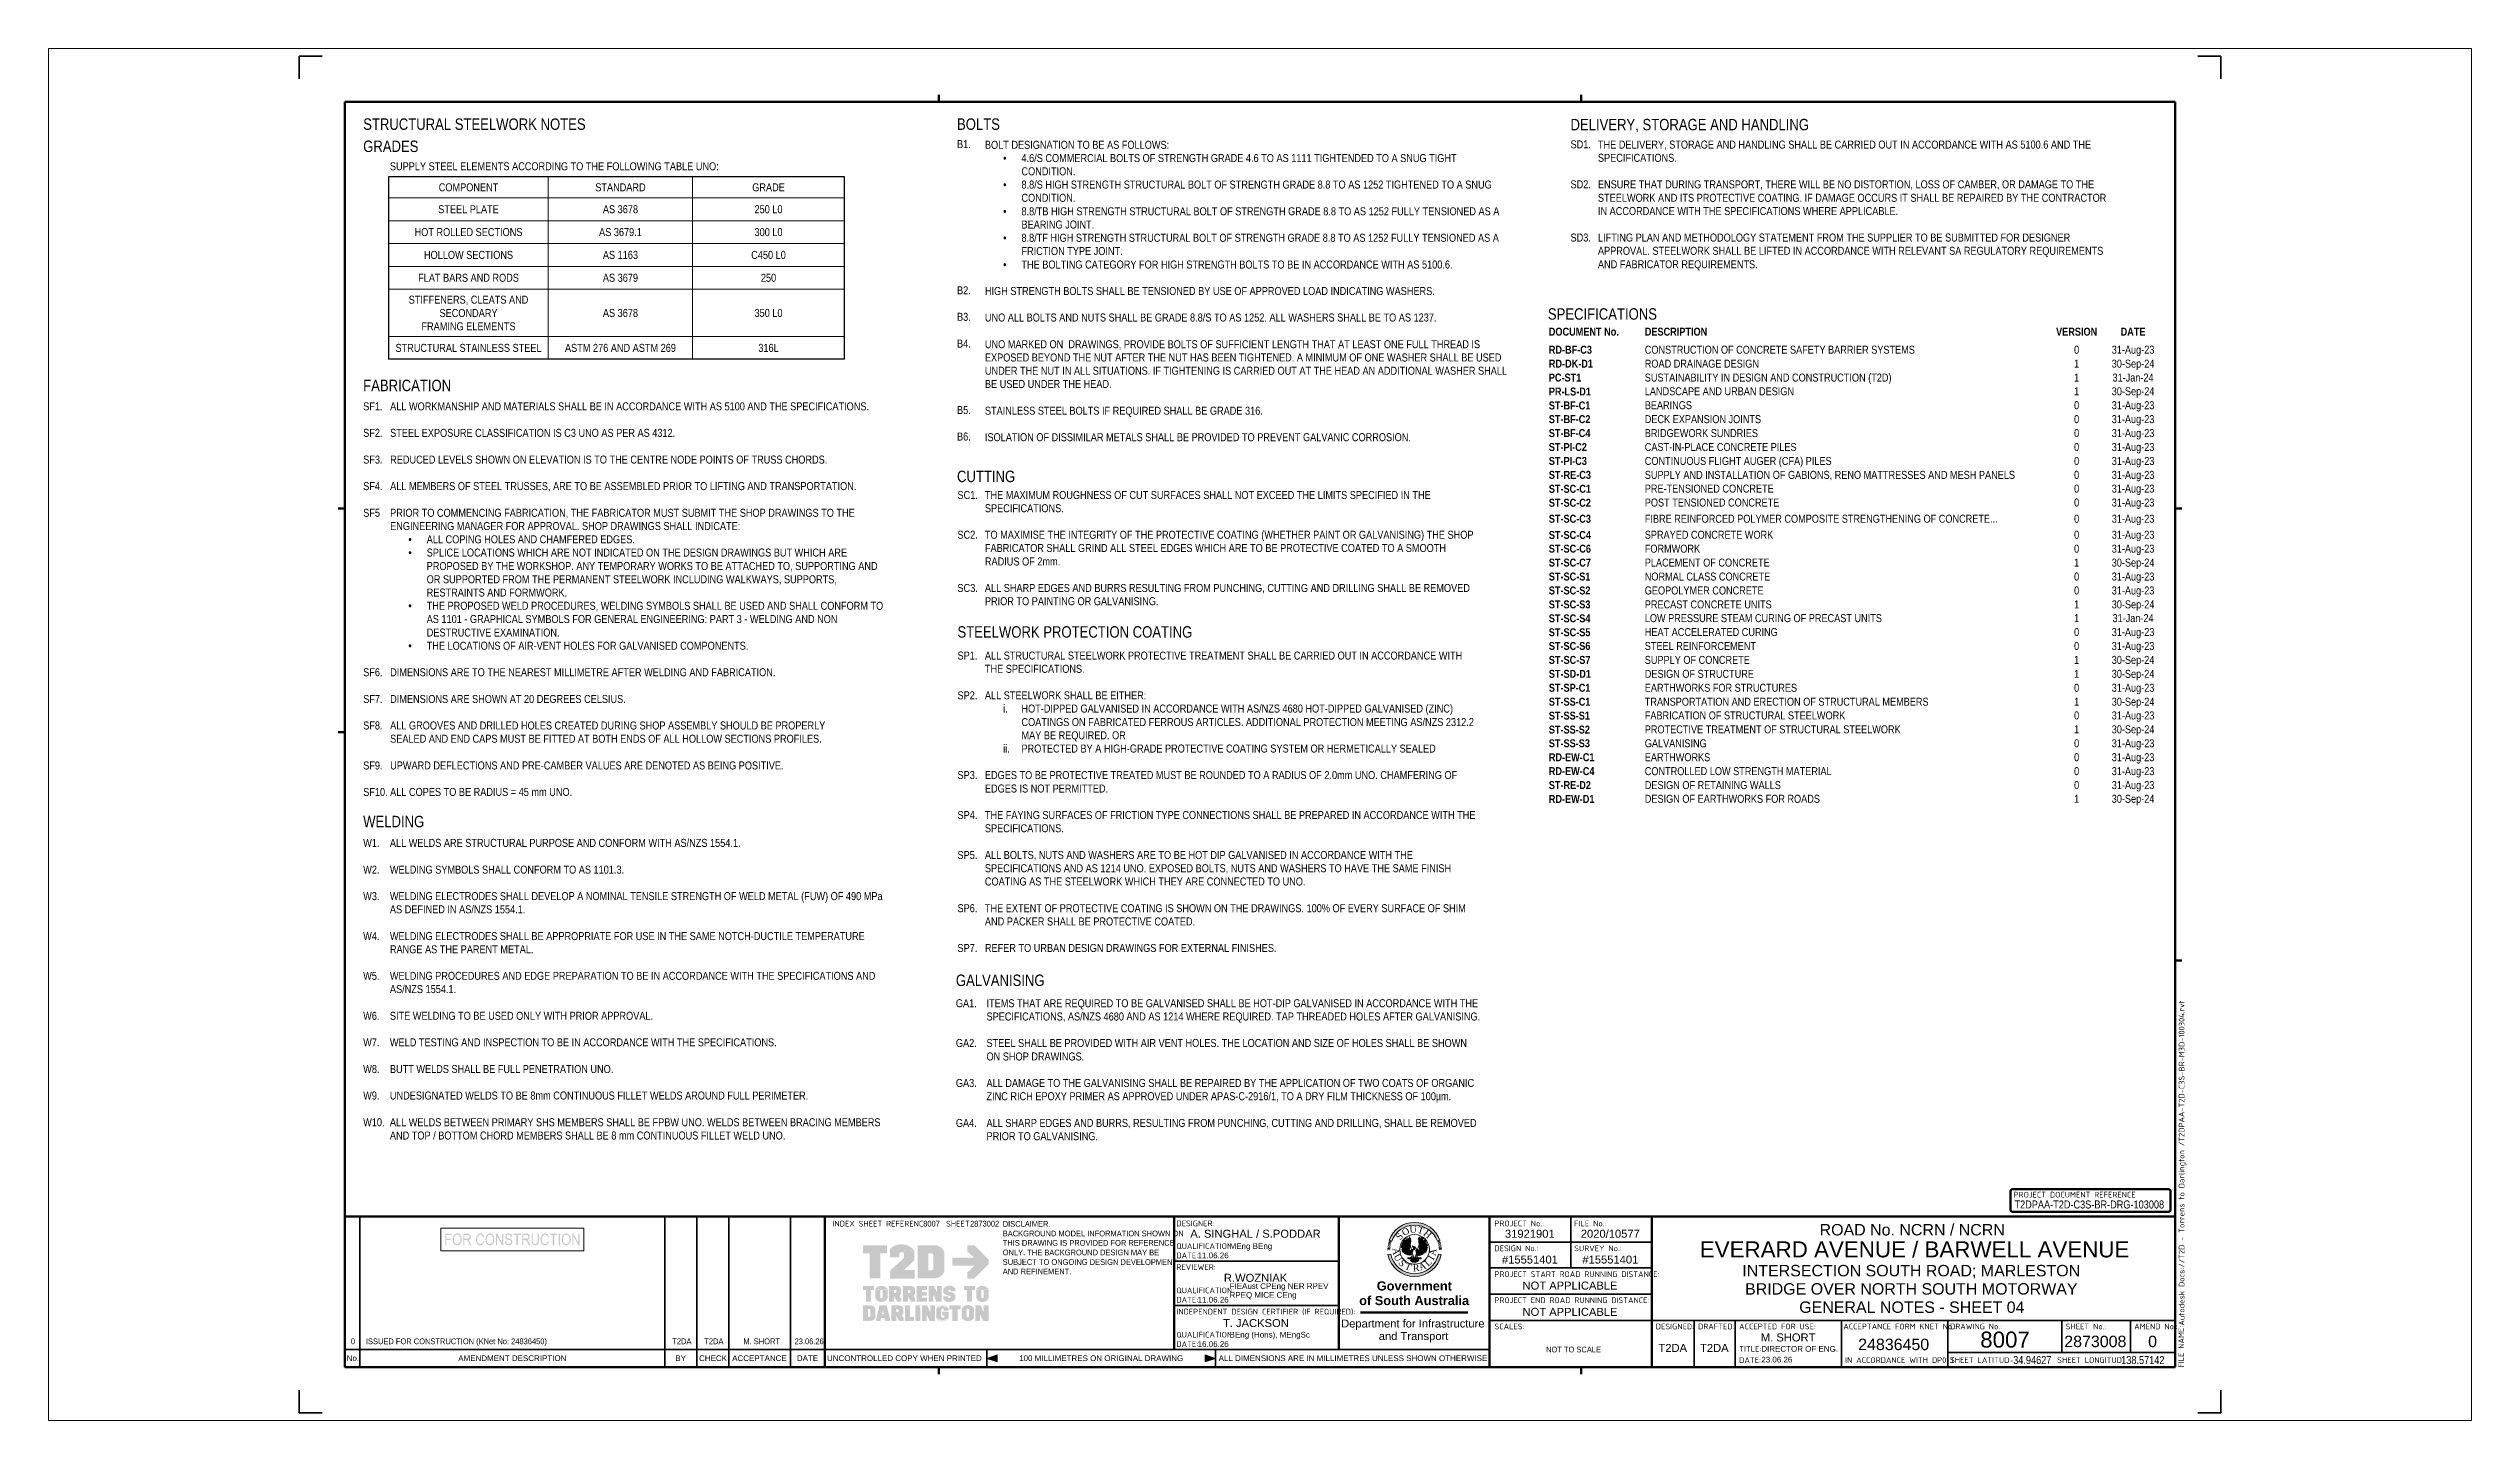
# Paper-space layout 'Layout1' of a CAD drawing. Header units: metres. Extents: x -0.11 to 0.95, y 0 to 0.6.
import ezdxf

# ---------------------------------------------------------------- set-up
doc = ezdxf.new("R2010")
doc.units = ezdxf.units.M
doc.layers.get('Defpoints').update_dxf_attribs({"color": 41})
for name, color, linetype, lineweight in [('A-ANNO-NOTE-STAMP', 10, 'Continuous', 18), ('A-DETL', 7, 'Continuous', 30), ('G-ANNO-SCHD', 7, 'Continuous', 18), ('G-ANNO-TEXT', 7, 'Continuous', 9), ('G-ANNO-TTLB', 7, 'Continuous', 9), ('G-IMPT', 7, 'Continuous', 13)]:
    doc.layers.add(name, color=color, linetype=linetype, lineweight=lineweight)
doc.styles.add('Arial', font='arial.ttf', dxfattribs={"height": 0.0025})
doc.styles.add('Arial Narrow', font='ARIALN.TTF', dxfattribs={"height": 0.0025})
doc.styles.add('Arial Narrow_1', font='ARIALN.TTF', dxfattribs={"height": 0.0035})
doc.styles.add('Arial Narrow_2', font='ARIALN.TTF', dxfattribs={"height": 0.005})
doc.styles.add('Arial Narrow_3', font='ARIALN.TTF', dxfattribs={"height": 0.003492})
doc.styles.add('Arial Narrow_B', font='ARIALNB.TTF', dxfattribs={"height": 0.003492})
doc.styles.add('Arial_1', font='arial.ttf', dxfattribs={"height": 0.0035})
doc.styles.add('Arial_2', font='arial.ttf', dxfattribs={"height": 0.005})
doc.styles.add('Arial_3', font='arial.ttf', dxfattribs={"height": 0.007})
doc.styles.add('Arial_B', font='arialbd.ttf', dxfattribs={"height": 0.004})
doc.styles.add('ISOCPEUR', font='isocpeur.ttf', dxfattribs={"height": 0.0025})
doc.styles.add('Times New Roman', font='times.ttf', dxfattribs={"height": 0.008001})

# ---------------------------------------------------------------- blocks, each defined once
blk = doc.blocks.new('T2DPAA-T2D-PWA-DE-XRF-000001 - Drawing3_dwg-8554483-GENERAL NOTES - SHEET 04')
at = {"layer": 'G-IMPT'}
h = blk.add_hatch(color=256, dxfattribs=at)
edge = h.paths.add_edge_path()
edge.add_line((0.1549, 0.1015), (0.1515, 0.1021))
edge.add_arc((0.1226, 0.1077), 0.0295, 190.997, 349.003, ccw=False)
edge.add_line((0.0937, 0.1021), (0.0903, 0.1015))
edge.add_arc((0.1226, 0.1077), 0.0329, 190.997, 349.003)
edge = h.paths.add_edge_path()
edge.add_arc((0.1226, 0.1077), 0.0329, 20.0475, 159.9525, ccw=False)
edge.add_line((0.1535, 0.119), (0.1503, 0.1178))
edge.add_arc((0.1226, 0.1077), 0.0295, 20.0475, 159.9525)
edge.add_line((0.0949, 0.1178), (0.0917, 0.119))
h = blk.add_hatch(color=256, dxfattribs=at)
edge = h.paths.add_edge_path()
edge.add_arc((0.1226, 0.1077), 0.0329, 161.3902, 162.9856, ccw=False)
edge.add_line((0.0915, 0.1183), (0.0914, 0.1182))
edge.add_line((0.0915, 0.1183), (0.0947, 0.1172))
edge.add_line((0.0947, 0.1171), (0.0947, 0.1172))
edge.add_arc((0.1226, 0.1077), 0.0295, 161.3902, 162.9856)
edge.add_line((0.0944, 0.1163), (0.0911, 0.1174))
h = blk.add_hatch(color=256, dxfattribs=at)
edge = h.paths.add_edge_path()
edge.add_line((0.1206, 0.1074), (0.1207, 0.1074))
edge.add_line((0.1207, 0.1074), (0.1206, 0.1074))
edge = h.paths.add_edge_path()
edge.add_line((0.1166, 0.11), (0.1166, 0.1074))
edge.add_line((0.1166, 0.1074), (0.1183, 0.1065))
edge.add_line((0.1183, 0.1065), (0.119, 0.1076))
edge.add_line((0.119, 0.1076), (0.1204, 0.1079))
edge.add_line((0.1204, 0.1079), (0.1207, 0.1074))
edge.add_line((0.1207, 0.1074), (0.1211, 0.1067))
edge.add_line((0.1211, 0.1067), (0.1187, 0.1008))
edge.add_line((0.1187, 0.1008), (0.1178, 0.1012))
edge.add_line((0.1178, 0.1012), (0.1166, 0.1008))
edge.add_line((0.1166, 0.1008), (0.1161, 0.1012))
edge.add_line((0.1161, 0.1012), (0.1147, 0.101))
edge.add_line((0.1147, 0.101), (0.1143, 0.1017))
edge.add_line((0.1143, 0.1017), (0.1131, 0.1012))
edge.add_line((0.1131, 0.1012), (0.1128, 0.1022))
edge.add_line((0.1128, 0.1022), (0.1119, 0.1019))
edge.add_line((0.1119, 0.1019), (0.1119, 0.1029))
edge.add_line((0.1119, 0.1029), (0.1105, 0.1027))
edge.add_line((0.1105, 0.1027), (0.1107, 0.1043))
edge.add_line((0.1107, 0.1043), (0.1091, 0.1041))
edge.add_line((0.1091, 0.1041), (0.1095, 0.1057))
edge.add_line((0.1095, 0.1057), (0.1077, 0.106))
edge.add_line((0.1077, 0.106), (0.1081, 0.1069))
edge.add_line((0.1081, 0.1069), (0.1072, 0.1074))
edge.add_line((0.1072, 0.1074), (0.1081, 0.1091))
edge.add_line((0.1081, 0.1091), (0.1069, 0.11))
edge.add_line((0.1069, 0.11), (0.1081, 0.1112))
edge.add_line((0.1081, 0.1112), (0.1069, 0.1122))
edge.add_line((0.1069, 0.1122), (0.1085, 0.113))
edge.add_line((0.1085, 0.113), (0.1072, 0.1143))
edge.add_line((0.1072, 0.1143), (0.1095, 0.1145))
edge.add_line((0.1095, 0.1145), (0.1081, 0.116))
edge.add_line((0.1081, 0.116), (0.1105, 0.116))
edge.add_line((0.1105, 0.116), (0.1088, 0.1179))
edge.add_line((0.1088, 0.1179), (0.1119, 0.1163))
edge.add_line((0.1119, 0.1163), (0.1105, 0.1193))
edge.add_line((0.1105, 0.1193), (0.1138, 0.1172))
edge.add_line((0.1138, 0.1172), (0.1121, 0.121))
edge.add_line((0.1121, 0.121), (0.1147, 0.1181))
edge.add_line((0.1147, 0.1181), (0.1143, 0.1224))
edge.add_line((0.1143, 0.1224), (0.1159, 0.1188))
edge.add_line((0.1159, 0.1188), (0.1166, 0.1236))
edge.add_line((0.1166, 0.1236), (0.1171, 0.1207))
edge.add_line((0.1171, 0.1207), (0.1178, 0.1214))
edge.add_line((0.1178, 0.1214), (0.118, 0.1179))
edge.add_line((0.118, 0.1179), (0.1171, 0.1131))
edge.add_line((0.1171, 0.1131), (0.1178, 0.111))
edge.add_line((0.1178, 0.111), (0.1166, 0.11))
for points in [[(0.1105, 0.1193), (0.1088, 0.1179), (0.1119, 0.1163)], [(0.1369, 0.1093), (0.1385, 0.1081), (0.1367, 0.1074), (0.1376, 0.106), (0.1357, 0.106), (0.1367, 0.1043), (0.1348, 0.1043), (0.1348, 0.1031), (0.1336, 0.1034), (0.1331, 0.1022), (0.1322, 0.1024), (0.1317, 0.1015), (0.1305, 0.1017), (0.1301, 0.101), (0.1296, 0.1015), (0.1291, 0.1005), (0.1286, 0.1008), (0.1277, 0.1003), (0.1275, 0.101), (0.1268, 0.1003), (0.1251, 0.1029), (0.1242, 0.1065), (0.1246, 0.1076), (0.1263, 0.1076), (0.127, 0.1067), (0.1284, 0.1072), (0.1291, 0.11), (0.1275, 0.1112), (0.1282, 0.1133), (0.1275, 0.1219), (0.1284, 0.121), (0.1289, 0.1236), (0.1294, 0.1193), (0.1312, 0.1226), (0.1305, 0.1191), (0.1331, 0.1212), (0.1317, 0.1179), (0.1348, 0.1195), (0.1324, 0.116), (0.1364, 0.1179), (0.1341, 0.1155), (0.1371, 0.116), (0.1355, 0.1143), (0.1381, 0.1141), (0.1364, 0.1131), (0.1383, 0.1124), (0.1367, 0.1114), (0.1385, 0.11)], [(0.1312, 0.1226), (0.1331, 0.1212), (0.1305, 0.1191)], [(0.1348, 0.1195), (0.1364, 0.1179), (0.1324, 0.116)], [(0.1069, 0.1122), (0.1069, 0.11), (0.1081, 0.1112)], [(0.1081, 0.116), (0.1072, 0.1143), (0.1095, 0.1145)], [(0.1077, 0.106), (0.1091, 0.1041), (0.1095, 0.1057)], [(0.1105, 0.1027), (0.1119, 0.1019), (0.1119, 0.1029)], [(0.1225, 0.0967), (0.1233, 0.0985), (0.1277, 0.0943), (0.1263, 0.0929), (0.1237, 0.092), (0.1202, 0.0924), (0.1176, 0.0943), (0.1218, 0.0984)], [(0.1291, 0.1005), (0.1301, 0.101), (0.1296, 0.1015)], [(0.1317, 0.1015), (0.1331, 0.1022), (0.1322, 0.1024)], [(0.1383, 0.1124), (0.1381, 0.1141), (0.1364, 0.1131)]]:
    blk.add_hatch(color=256, dxfattribs=at).paths.add_polyline_path(points)
h = blk.add_hatch(color=256, dxfattribs=at)
edge = h.paths.add_edge_path()
edge.add_line((0.154, 0.1174), (0.1508, 0.1163))
edge.add_arc((0.1226, 0.1077), 0.0295, 17.0144, 18.6098)
edge.add_line((0.1505, 0.1172), (0.1505, 0.1171))
edge.add_line((0.1505, 0.1172), (0.1537, 0.1183))
edge.add_line((0.1538, 0.1182), (0.1537, 0.1183))
edge.add_arc((0.1226, 0.1077), 0.0329, 17.0144, 18.6098, ccw=False)
h = blk.add_hatch(color=256, dxfattribs=at)
edge = h.paths.add_edge_path()
edge.add_line((0.0931, 0.1083), (0.0897, 0.1083))
edge.add_arc((0.1226, 0.1077), 0.0329, 177.3415, 178.9368, ccw=False)
edge.add_line((0.0897, 0.1094), (0.0897, 0.1093))
edge.add_line((0.0897, 0.1094), (0.0932, 0.1092))
edge.add_line((0.0932, 0.1091), (0.0932, 0.1092))
edge.add_arc((0.1226, 0.1077), 0.0295, 177.3415, 178.9368)
h = blk.add_hatch(color=256, dxfattribs=at)
edge = h.paths.add_edge_path()
edge.add_line((0.0931, 0.1069), (0.0897, 0.1068))
edge.add_arc((0.1226, 0.1077), 0.0329, 180, 181.5953, ccw=False)
edge.add_line((0.0897, 0.1078), (0.0897, 0.1077))
edge.add_line((0.0897, 0.1078), (0.0931, 0.1078))
edge.add_line((0.0931, 0.1077), (0.0931, 0.1078))
edge.add_arc((0.1226, 0.1077), 0.0295, 180, 181.5953)
h = blk.add_hatch(color=256, dxfattribs=at)
edge = h.paths.add_edge_path()
edge.add_arc((0.1226, 0.1077), 0.0329, 174.6829, 176.2783, ccw=False)
edge.add_line((0.0899, 0.1109), (0.0898, 0.1108))
edge.add_line((0.0899, 0.1109), (0.0933, 0.1106))
edge.add_line((0.0933, 0.1105), (0.0933, 0.1106))
edge.add_arc((0.1226, 0.1077), 0.0295, 174.6829, 176.2783)
edge.add_line((0.0932, 0.1096), (0.0898, 0.1099))
h = blk.add_hatch(color=256, dxfattribs=at)
edge = h.paths.add_edge_path()
edge.add_arc((0.1226, 0.1077), 0.0329, 172.0244, 173.6197, ccw=False)
edge.add_line((0.09, 0.1124), (0.09, 0.1123))
edge.add_line((0.09, 0.1124), (0.0934, 0.1119))
edge.add_line((0.0934, 0.1118), (0.0934, 0.1119))
edge.add_arc((0.1226, 0.1077), 0.0295, 172.0244, 173.6197)
edge.add_line((0.0933, 0.111), (0.0899, 0.1114))
h = blk.add_hatch(color=256, dxfattribs=at)
edge = h.paths.add_edge_path()
edge.add_arc((0.1226, 0.1077), 0.0329, 169.3658, 170.9612, ccw=False)
edge.add_line((0.0903, 0.1139), (0.0903, 0.1138))
edge.add_line((0.0903, 0.1139), (0.0937, 0.1133))
edge.add_line((0.0936, 0.1132), (0.0937, 0.1133))
edge.add_arc((0.1226, 0.1077), 0.0295, 169.3658, 170.9612)
edge.add_line((0.0935, 0.1124), (0.0901, 0.1129))
h = blk.add_hatch(color=256, dxfattribs=at)
edge = h.paths.add_edge_path()
edge.add_arc((0.1226, 0.1077), 0.0329, 166.7073, 168.3026, ccw=False)
edge.add_line((0.0906, 0.1154), (0.0906, 0.1153))
edge.add_line((0.0906, 0.1154), (0.0939, 0.1146))
edge.add_line((0.0939, 0.1145), (0.0939, 0.1146))
edge.add_arc((0.1226, 0.1077), 0.0295, 166.7073, 168.3026)
edge.add_line((0.0937, 0.1137), (0.0904, 0.1144))
h = blk.add_hatch(color=256, dxfattribs=at)
edge = h.paths.add_edge_path()
edge.add_line((0.0941, 0.115), (0.0907, 0.1159))
edge.add_arc((0.1226, 0.1077), 0.0329, 164.0488, 165.6441, ccw=False)
edge.add_line((0.091, 0.1169), (0.091, 0.1168))
edge.add_line((0.091, 0.1169), (0.0943, 0.1159))
edge.add_line((0.0943, 0.1158), (0.0943, 0.1159))
edge.add_arc((0.1226, 0.1077), 0.0295, 164.0488, 165.6441)
h = blk.add_hatch(color=256, dxfattribs=at)
edge = h.paths.add_edge_path()
edge.add_line((0.1232, 0.1095), (0.1225, 0.1076))
edge.add_line((0.1225, 0.1076), (0.1207, 0.1074))
edge.add_line((0.1207, 0.1074), (0.1207, 0.1074))
edge.add_line((0.1207, 0.1074), (0.1216, 0.1086))
edge.add_line((0.1216, 0.1086), (0.1197, 0.1119))
edge.add_line((0.1197, 0.1119), (0.1232, 0.1107))
edge.add_line((0.1232, 0.1107), (0.1239, 0.1098))
edge.add_line((0.1239, 0.1098), (0.1232, 0.1095))
h = blk.add_hatch(color=256, dxfattribs=at)
edge = h.paths.add_edge_path()
edge.add_arc((0.1226, 0.1077), 0.0295, 14.3559, 15.9512)
edge.add_line((0.1509, 0.1159), (0.1509, 0.1158))
edge.add_line((0.1509, 0.1159), (0.1542, 0.1169))
edge.add_line((0.1542, 0.1168), (0.1542, 0.1169))
edge.add_arc((0.1226, 0.1077), 0.0329, 14.3559, 15.9512, ccw=False)
edge.add_line((0.1545, 0.1159), (0.1511, 0.115))
h = blk.add_hatch(color=256, dxfattribs=at)
edge = h.paths.add_edge_path()
edge.add_line((0.1548, 0.1144), (0.1514, 0.1137))
edge.add_arc((0.1226, 0.1077), 0.0295, 11.6974, 13.2927)
edge.add_line((0.1512, 0.1146), (0.1513, 0.1145))
edge.add_line((0.1512, 0.1146), (0.1546, 0.1154))
edge.add_line((0.1546, 0.1153), (0.1546, 0.1154))
edge.add_arc((0.1226, 0.1077), 0.0329, 11.6974, 13.2927, ccw=False)
h = blk.add_hatch(color=256, dxfattribs=at)
edge = h.paths.add_edge_path()
edge.add_arc((0.1226, 0.1077), 0.0295, 9.0388, 10.6342)
edge.add_line((0.1515, 0.1133), (0.1515, 0.1132))
edge.add_line((0.1515, 0.1133), (0.1549, 0.1139))
edge.add_line((0.1549, 0.1138), (0.1549, 0.1139))
edge.add_arc((0.1226, 0.1077), 0.0329, 9.0388, 10.6342, ccw=False)
edge.add_line((0.1551, 0.1129), (0.1517, 0.1124))
h = blk.add_hatch(color=256, dxfattribs=at)
edge = h.paths.add_edge_path()
edge.add_arc((0.1226, 0.1077), 0.0295, 6.3803, 7.9756)
edge.add_line((0.1518, 0.1119), (0.1518, 0.1118))
edge.add_line((0.1518, 0.1119), (0.1552, 0.1124))
edge.add_line((0.1552, 0.1123), (0.1552, 0.1124))
edge.add_arc((0.1226, 0.1077), 0.0329, 6.3803, 7.9756, ccw=False)
edge.add_line((0.1553, 0.1114), (0.1519, 0.111))
h = blk.add_hatch(color=256, dxfattribs=at)
edge = h.paths.add_edge_path()
edge.add_line((0.1554, 0.1099), (0.152, 0.1096))
edge.add_arc((0.1226, 0.1077), 0.0295, 3.7217, 5.3171)
edge.add_line((0.1519, 0.1106), (0.1519, 0.1105))
edge.add_line((0.1519, 0.1106), (0.1553, 0.1109))
edge.add_line((0.1553, 0.1108), (0.1553, 0.1109))
edge.add_arc((0.1226, 0.1077), 0.0329, 3.7217, 5.3171, ccw=False)
h = blk.add_hatch(color=256, dxfattribs=at)
edge = h.paths.add_edge_path()
edge.add_line((0.1555, 0.1083), (0.1521, 0.1083))
edge.add_arc((0.1226, 0.1077), 0.0295, 1.0632, 2.6585)
edge.add_line((0.152, 0.1092), (0.152, 0.1091))
edge.add_line((0.152, 0.1092), (0.1554, 0.1094))
edge.add_line((0.1555, 0.1093), (0.1554, 0.1094))
edge.add_arc((0.1226, 0.1077), 0.0329, 1.0632, 2.6585, ccw=False)
h = blk.add_hatch(color=256, dxfattribs=at)
edge = h.paths.add_edge_path()
edge.add_line((0.1555, 0.1068), (0.152, 0.1069))
edge.add_arc((0.1226, 0.1077), 0.0295, 358.4047, 360)
edge.add_line((0.1521, 0.1078), (0.1521, 0.1077))
edge.add_line((0.1521, 0.1078), (0.1555, 0.1078))
edge.add_line((0.1555, 0.1077), (0.1555, 0.1078))
edge.add_arc((0.1226, 0.1077), 0.0329, 358.4047, 360, ccw=False)
for p, q in [((0.0917, 0.119), (0.0949, 0.1178)), ((0.1105, 0.1193), (0.1088, 0.1179)), ((0.1088, 0.1179), (0.1119, 0.1163)), ((0.1119, 0.1163), (0.1105, 0.1193)), ((0.1305, 0.1191), (0.1312, 0.1226)), ((0.1331, 0.1212), (0.1305, 0.1191)), ((0.1312, 0.1226), (0.1331, 0.1212)), ((0.1324, 0.116), (0.1348, 0.1195)), ((0.1364, 0.1179), (0.1324, 0.116)), ((0.1348, 0.1195), (0.1364, 0.1179)), ((0.1503, 0.1178), (0.1535, 0.119)), ((0.0903, 0.1015), (0.0937, 0.1021)), ((0.1069, 0.1122), (0.1069, 0.11)), ((0.1081, 0.1112), (0.1069, 0.1122)), ((0.1069, 0.11), (0.1081, 0.1112)), ((0.1081, 0.116), (0.1072, 0.1143)), ((0.1072, 0.1143), (0.1095, 0.1145)), ((0.1077, 0.106), (0.1091, 0.1041)), ((0.1095, 0.1057), (0.1077, 0.106)), ((0.1095, 0.1145), (0.1081, 0.116)), ((0.1091, 0.1041), (0.1095, 0.1057)), ((0.1119, 0.1029), (0.1105, 0.1027)), ((0.1105, 0.1027), (0.1119, 0.1019)), ((0.1119, 0.1019), (0.1119, 0.1029)), ((0.115, 0.0967), (0.1197, 0.0967)), ((0.1211, 0.1003), (0.1173, 0.0974)), ((0.1244, 0.1003), (0.1272, 0.0974)), ((0.1256, 0.0967), (0.1308, 0.0967)), ((0.1296, 0.1015), (0.1291, 0.1005)), ((0.1291, 0.1005), (0.1301, 0.101)), ((0.1301, 0.101), (0.1296, 0.1015)), ((0.1322, 0.1024), (0.1317, 0.1015)), ((0.1317, 0.1015), (0.1331, 0.1022)), ((0.1331, 0.1022), (0.1322, 0.1024)), ((0.1381, 0.1141), (0.1364, 0.1131)), ((0.1364, 0.1131), (0.1383, 0.1124)), ((0.1383, 0.1124), (0.1381, 0.1141)), ((0.1515, 0.1021), (0.1549, 0.1015))]:
    blk.add_line(p, q, dxfattribs=at)
at = {"layer": 'G-IMPT', "flags": 128}
for points in [[(0.1085, 0.113), (0.1072, 0.1143), (0.1095, 0.1145), (0.1081, 0.116), (0.1105, 0.116), (0.1088, 0.1179), (0.1119, 0.1163), (0.1105, 0.1193), (0.1138, 0.1172), (0.1121, 0.121), (0.1147, 0.1181), (0.1143, 0.1224), (0.1159, 0.1188), (0.1166, 0.1236), (0.1171, 0.1207), (0.1178, 0.1214), (0.118, 0.1179), (0.1171, 0.1131), (0.119, 0.1076), (0.1204, 0.1079), (0.1211, 0.1067), (0.1187, 0.1008), (0.1178, 0.1012), (0.1166, 0.1008), (0.1161, 0.1012), (0.1147, 0.101), (0.1143, 0.1017), (0.1131, 0.1012), (0.1128, 0.1022), (0.1119, 0.1019), (0.1119, 0.1029), (0.1105, 0.1027), (0.1107, 0.1043), (0.1091, 0.1041), (0.1095, 0.1057), (0.1077, 0.106), (0.1081, 0.1069), (0.1072, 0.1074), (0.1081, 0.1091), (0.1069, 0.11), (0.1081, 0.1112), (0.1069, 0.1122), (0.1087, 0.1131)], [(0.1199, 0.1031), (0.1225, 0.0967), (0.1251, 0.1029), (0.1242, 0.1065), (0.1246, 0.1076), (0.1263, 0.1076), (0.1282, 0.1133), (0.1275, 0.1219), (0.1284, 0.121), (0.1289, 0.1236), (0.1294, 0.1193), (0.1312, 0.1226), (0.1305, 0.1191), (0.1331, 0.1212), (0.1317, 0.1179), (0.1348, 0.1195), (0.1324, 0.116), (0.1364, 0.1179), (0.1341, 0.1155), (0.1371, 0.116), (0.1355, 0.1143), (0.1381, 0.1141), (0.1364, 0.1131), (0.1383, 0.1124), (0.1367, 0.1114), (0.1385, 0.11), (0.1369, 0.1093), (0.1385, 0.1081), (0.1367, 0.1074), (0.1376, 0.106), (0.1357, 0.106), (0.1367, 0.1043), (0.1348, 0.1043), (0.1348, 0.1031), (0.1336, 0.1034), (0.1331, 0.1022), (0.1322, 0.1024), (0.1317, 0.1015), (0.1305, 0.1017), (0.1301, 0.101), (0.1296, 0.1015), (0.1291, 0.1005), (0.1286, 0.1008), (0.1277, 0.1003), (0.1275, 0.101), (0.1268, 0.1003), (0.1251, 0.1029)], [(0.1206, 0.0974), (0.1145, 0.0974), (0.1145, 0.0962), (0.1194, 0.0962)], [(0.119, 0.1076), (0.1183, 0.1065), (0.1166, 0.1074), (0.1166, 0.11), (0.1178, 0.111)], [(0.1218, 0.0984), (0.1176, 0.0943), (0.1202, 0.0924), (0.1237, 0.092), (0.1263, 0.0929), (0.1277, 0.0943), (0.1233, 0.0985)], [(0.1239, 0.1098), (0.1244, 0.1091), (0.1246, 0.1076)], [(0.1246, 0.0974), (0.1308, 0.0974), (0.1308, 0.0962), (0.126, 0.0962)], [(0.1263, 0.1076), (0.127, 0.1067), (0.1284, 0.1072), (0.1291, 0.11), (0.1275, 0.1112)]]:
    blk.add_lwpolyline(points, dxfattribs=at)
blk.add_lwpolyline([(0.1206, 0.1074), (0.1216, 0.1086), (0.1197, 0.1119), (0.1232, 0.1107), (0.1239, 0.1098), (0.1232, 0.1095), (0.1225, 0.1076)], close=True, dxfattribs=at)
at = {"layer": 'G-IMPT'}
blk.add_circle((0.1226, 0.1077), 0.018, dxfattribs=at)
for radius, start, end in [(0.0329, 20.0475, 159.9525), (0.0295, 20.0475, 159.9525), (0.0329, 190.997, 349.003), (0.0295, 190.997, 349.003)]:
    blk.add_arc((0.1226, 0.1077), radius, start, end, dxfattribs=at)
at = {"layer": 'G-IMPT', "lineweight": 9, "char_height": 0.008, "attachment_point": 2, "line_spacing_factor": 1.029793, "style": 'Times New Roman'}
for s, insert, width, rotation in [('S', (0.1012, 0.1263), 0.008041, 49.0663), ('O', (0.1099, 0.133), 0.010353, 26.6943), ('U', (0.1205, 0.136), 0.010353, 4.3222), ('T', (0.1314, 0.1347), 0.008744, 341.9502), ('H', (0.141, 0.1293), 0.010353, 319.5782), ('A', (0.104, 0.106), 0.010353, 279.6978), ('U', (0.1058, 0.0996), 0.010353, 300.15), ('S', (0.1107, 0.0935), 0.008041, 310.3575), ('T', (0.1164, 0.0903), 0.008744, 336.9699), ('R', (0.1244, 0.0893), 0.009549, 3.701), ('A', (0.1307, 0.0909), 0.010353, 21.3382), ('L', (0.1363, 0.0949), 0.008744, 42.375), ('I', (0.1395, 0.0995), 0.004825, 60.5783), ('A', (0.141, 0.1048), 0.010353, 83.64)]:
    blk.add_mtext(s, dxfattribs=dict(at, insert=insert, width=width, rotation=rotation))
blk = doc.blocks.new('T2DPAA-T2D-PWA-DE-XRF-000001 - Standard-9403697-GENERAL NOTES - SHEET 04')
at = {"layer": 'G-ANNO-TTLB', "true_color": 0x1d4a5c}
h = blk.add_hatch(color=139, dxfattribs=at)
edge = h.paths.add_edge_path()
edge.add_line((0.2623, 0.0443), (0.2623, 0.0452))
edge.add_arc((0.2616, 0.044), 0.00145, 58.8241, 99.793)
edge.add_line((0.2613, 0.0454), (0.2613, 0.0441))
edge.add_arc((0.2616, 0.0455), 0.00141, 259.7202, 301.6629)
edge = h.paths.add_edge_path()
edge.add_arc((0.2625, 0.0448), 0.00224, 301.808, 330.1086, ccw=False)
edge.add_line((0.2637, 0.0429), (0.2645, 0.0415))
edge.add_line((0.2645, 0.0415), (0.2645, 0.0403))
edge.add_line((0.2645, 0.0403), (0.2627, 0.0403))
edge.add_line((0.2627, 0.0403), (0.2613, 0.0425))
edge.add_line((0.2613, 0.0425), (0.2613, 0.0403))
edge.add_line((0.2613, 0.0403), (0.2591, 0.0403))
edge.add_line((0.2591, 0.0403), (0.2591, 0.0471))
edge.add_line((0.2591, 0.0471), (0.2624, 0.0471))
edge.add_arc((0.2623, 0.0446), 0.00248, 32.8357, 87.7033, ccw=False)
edge.add_line((0.2644, 0.046), (0.2644, 0.0437))
edge = h.paths.add_edge_path()
edge.add_line((0.2674, 0.0527), (0.2674, 0.0537))
edge.add_arc((0.2667, 0.0524), 0.00145, 58.8241, 99.793)
edge.add_line((0.2665, 0.0539), (0.2665, 0.0526))
edge.add_arc((0.2667, 0.0539), 0.00141, 259.7202, 301.6629)
edge = h.paths.add_edge_path()
edge.add_arc((0.2676, 0.0532), 0.00224, 301.808, 330.1086, ccw=False)
edge.add_line((0.2688, 0.0513), (0.2696, 0.0499))
edge.add_line((0.2696, 0.0499), (0.2696, 0.0487))
edge.add_line((0.2696, 0.0487), (0.2678, 0.0487))
edge.add_line((0.2678, 0.0487), (0.2664, 0.051))
edge.add_line((0.2664, 0.051), (0.2664, 0.0487))
edge.add_line((0.2664, 0.0487), (0.2642, 0.0487))
edge.add_line((0.2642, 0.0487), (0.2642, 0.0555))
edge.add_line((0.2642, 0.0555), (0.2676, 0.0555))
edge.add_arc((0.2675, 0.0531), 0.00248, 32.8357, 87.7033, ccw=False)
edge.add_line((0.2695, 0.0544), (0.2695, 0.0521))
edge = h.paths.add_edge_path()
edge.add_line((0.2499, 0.0422), (0.2499, 0.0452))
edge.add_arc((0.2491, 0.0441), 0.00138, 56.3448, 98.7814)
edge.add_line((0.2489, 0.0454), (0.2489, 0.0419))
edge.add_arc((0.2491, 0.0433), 0.00138, 261.2186, 303.6552)
edge = h.paths.add_edge_path()
edge.add_line((0.2613, 0.0527), (0.2613, 0.0537))
edge.add_arc((0.2606, 0.0524), 0.00145, 58.8241, 99.793)
edge.add_line((0.2603, 0.0539), (0.2603, 0.0526))
edge.add_arc((0.2606, 0.0539), 0.00141, 259.7202, 301.6629)
edge = h.paths.add_edge_path()
edge.add_line((0.2502, 0.0403), (0.2467, 0.0403))
edge.add_line((0.2467, 0.0403), (0.2467, 0.0471))
edge.add_line((0.2467, 0.0471), (0.2501, 0.0471))
edge.add_arc((0.25, 0.0447), 0.00241, 26.2483, 85.5583, ccw=False)
edge.add_line((0.2521, 0.0457), (0.2521, 0.0416))
edge.add_arc((0.2502, 0.0424), 0.00209, 270, 338.4707, ccw=False)
h.paths.add_polyline_path([(0.2555, 0.0451), (0.255, 0.0432), (0.2559, 0.0432)])
h.paths.add_polyline_path([(0.2585, 0.0415), (0.2585, 0.0403), (0.2564, 0.0403), (0.2562, 0.0415), (0.2547, 0.0415), (0.2544, 0.0403), (0.2526, 0.0403), (0.2526, 0.0415), (0.254, 0.0471), (0.2571, 0.0471)])
h.paths.add_polyline_path([(0.2673, 0.042), (0.269, 0.042), (0.269, 0.0403), (0.2651, 0.0403), (0.2651, 0.0471), (0.2673, 0.0471)])
h.paths.add_polyline_path([(0.2718, 0.0403), (0.2696, 0.0403), (0.2696, 0.0471), (0.2718, 0.0471)])
h.paths.add_polyline_path([(0.2762, 0.0441), (0.2762, 0.0471), (0.2782, 0.0471), (0.2782, 0.0403), (0.2759, 0.0403), (0.2746, 0.0432), (0.2746, 0.0403), (0.2725, 0.0403), (0.2725, 0.0471), (0.2748, 0.0471)])
edge = h.paths.add_edge_path()
edge.add_arc((0.2817, 0.0424), 0.000774, 214.5178, 325.4822)
edge.add_line((0.2823, 0.0419), (0.2823, 0.0427))
edge.add_line((0.2823, 0.0427), (0.2815, 0.0427))
edge.add_line((0.2815, 0.0427), (0.2815, 0.0443))
edge.add_line((0.2815, 0.0443), (0.2842, 0.0443))
edge.add_line((0.2842, 0.0443), (0.2842, 0.0415))
edge.add_arc((0.2819, 0.0428), 0.00262, 274.1131, 330.4929, ccw=False)
edge.add_arc((0.2815, 0.0434), 0.00327, 260.2337, 279.7663, ccw=False)
edge.add_arc((0.2812, 0.0429), 0.00275, 208.3817, 264.7517, ccw=False)
edge.add_line((0.2788, 0.0416), (0.2788, 0.0458))
edge.add_arc((0.2812, 0.0445), 0.00268, 94.8448, 152.8409, ccw=False)
edge.add_arc((0.2815, 0.0424), 0.00482, 83.0812, 96.9188, ccw=False)
edge.add_arc((0.2818, 0.0444), 0.00278, 31.3102, 83.6241, ccw=False)
edge.add_line((0.2842, 0.0459), (0.2842, 0.0447))
edge.add_line((0.2842, 0.0447), (0.282, 0.0447))
edge.add_line((0.282, 0.0447), (0.282, 0.0455))
edge.add_arc((0.2815, 0.0451), 0.000641, 40.732, 139.268)
edge.add_line((0.281, 0.0455), (0.281, 0.0419))
h.paths.add_polyline_path([(0.2882, 0.0403), (0.2859, 0.0403), (0.2859, 0.0454), (0.2846, 0.0454), (0.2846, 0.0471), (0.2895, 0.0471), (0.2895, 0.0454), (0.2882, 0.0454)])
edge = h.paths.add_edge_path()
edge.add_arc((0.2927, 0.0429), 0.00104, 239.6549, 300.3451)
edge.add_line((0.2932, 0.042), (0.2932, 0.0454))
edge.add_arc((0.2927, 0.0445), 0.00103, 59.5446, 120.4554)
edge.add_line((0.2921, 0.0454), (0.2921, 0.042))
edge = h.paths.add_edge_path()
edge.add_arc((0.2927, 0.0434), 0.00323, 212.7347, 327.2653, ccw=False)
edge.add_line((0.29, 0.0417), (0.29, 0.0458))
edge.add_arc((0.2927, 0.044), 0.00323, 32.6408, 147.3592, ccw=False)
edge.add_line((0.2954, 0.0458), (0.2954, 0.0417))
h.paths.add_polyline_path([(0.3017, 0.0403), (0.2993, 0.0403), (0.298, 0.0432), (0.298, 0.0403), (0.2959, 0.0403), (0.2959, 0.0471), (0.2982, 0.0471), (0.2996, 0.0441), (0.2996, 0.0471), (0.3017, 0.0471)])
edge = h.paths.add_edge_path()
edge.add_arc((0.299, 0.0513), 0.00104, 239.6549, 300.3451)
edge.add_line((0.2995, 0.0504), (0.2995, 0.0538))
edge.add_arc((0.299, 0.0529), 0.00103, 59.5446, 120.4554)
edge.add_line((0.2985, 0.0538), (0.2985, 0.0504))
edge = h.paths.add_edge_path()
edge.add_arc((0.299, 0.0518), 0.00323, 212.7347, 327.2653, ccw=False)
edge.add_line((0.2963, 0.0501), (0.2963, 0.0542))
edge.add_arc((0.299, 0.0524), 0.00323, 32.6408, 147.3592, ccw=False)
edge.add_line((0.3017, 0.0542), (0.3017, 0.0501))
h.paths.add_polyline_path([(0.2945, 0.0487), (0.2923, 0.0487), (0.2923, 0.0538), (0.2909, 0.0538), (0.2909, 0.0555), (0.2958, 0.0555), (0.2958, 0.0538), (0.2945, 0.0538)])
edge = h.paths.add_edge_path()
edge.add_line((0.2872, 0.0518), (0.2872, 0.0499))
edge.add_arc((0.2849, 0.0513), 0.0027, 273.7285, 329.3952, ccw=False)
edge.add_line((0.285, 0.0486), (0.2841, 0.0486))
edge.add_arc((0.2842, 0.0512), 0.00266, 210.1626, 267.7624, ccw=False)
edge.add_line((0.2819, 0.0499), (0.2819, 0.051))
edge.add_line((0.2819, 0.051), (0.2841, 0.051))
edge.add_arc((0.2845, 0.0508), 0.000522, 155.2714, 300.4507)
edge.add_arc((0.2846, 0.0508), 0.000487, 289.6558, 416.8121)
edge.add_line((0.2849, 0.0512), (0.2834, 0.0515))
edge.add_arc((0.2841, 0.054), 0.00253, 213.4271, 255.8381, ccw=False)
edge.add_line((0.2819, 0.0526), (0.2819, 0.0544))
edge.add_arc((0.2846, 0.0525), 0.00325, 35.8397, 144.1603, ccw=False)
edge.add_line((0.2872, 0.0544), (0.2872, 0.0533))
edge.add_line((0.2872, 0.0533), (0.2851, 0.0533))
edge.add_arc((0.2846, 0.0535), 0.000494, 335.3316, 479.9481)
edge.add_arc((0.2845, 0.0535), 0.000428, 103.9979, 246.4243)
edge.add_line((0.2843, 0.0531), (0.2853, 0.0529))
edge.add_arc((0.2849, 0.0501), 0.00281, 35.1328, 82.3403, ccw=False)
h.paths.add_polyline_path([(0.2792, 0.0526), (0.2792, 0.0555), (0.2812, 0.0555), (0.2812, 0.0487), (0.2789, 0.0487), (0.2776, 0.0517), (0.2776, 0.0487), (0.2755, 0.0487), (0.2755, 0.0555), (0.2778, 0.0555)])
h.paths.add_polyline_path([(0.2725, 0.053), (0.2746, 0.053), (0.2746, 0.0513), (0.2725, 0.0513), (0.2725, 0.0504), (0.2748, 0.0504), (0.2748, 0.0487), (0.2703, 0.0487), (0.2703, 0.0555), (0.2748, 0.0555), (0.2748, 0.0538), (0.2725, 0.0538)])
edge = h.paths.add_edge_path()
edge.add_arc((0.2615, 0.0532), 0.00224, 301.808, 330.1086, ccw=False)
edge.add_line((0.2627, 0.0513), (0.2635, 0.0499))
edge.add_line((0.2635, 0.0499), (0.2635, 0.0487))
edge.add_line((0.2635, 0.0487), (0.2617, 0.0487))
edge.add_line((0.2617, 0.0487), (0.2603, 0.051))
edge.add_line((0.2603, 0.051), (0.2603, 0.0487))
edge.add_line((0.2603, 0.0487), (0.2581, 0.0487))
edge.add_line((0.2581, 0.0487), (0.2581, 0.0555))
edge.add_line((0.2581, 0.0555), (0.2614, 0.0555))
edge.add_arc((0.2613, 0.0531), 0.00248, 32.8357, 87.7033, ccw=False)
edge.add_line((0.2634, 0.0544), (0.2634, 0.0521))
edge = h.paths.add_edge_path()
edge.add_line((0.2543, 0.0538), (0.2543, 0.0504))
edge.add_arc((0.2548, 0.0513), 0.00104, 239.6549, 300.3451)
edge.add_line((0.2553, 0.0504), (0.2553, 0.0538))
edge.add_arc((0.2548, 0.0529), 0.00103, 59.5446, 120.4554)
edge = h.paths.add_edge_path()
edge.add_line((0.2521, 0.0501), (0.2521, 0.0542))
edge.add_arc((0.2548, 0.0524), 0.00323, 32.6408, 147.3592, ccw=False)
edge.add_line((0.2575, 0.0542), (0.2575, 0.0501))
edge.add_arc((0.2548, 0.0518), 0.00323, 212.7347, 327.2653, ccw=False)
h.paths.add_polyline_path([(0.2503, 0.0487), (0.248, 0.0487), (0.248, 0.0538), (0.2467, 0.0538), (0.2467, 0.0555), (0.2516, 0.0555), (0.2516, 0.0538), (0.2503, 0.0538)])
h.paths.add_polyline_path([(0.3017, 0.0672), (0.3017, 0.0651), (0.2955, 0.0588), (0.2924, 0.0588), (0.2924, 0.0616), (0.2955, 0.0644), (0.2858, 0.0644), (0.2858, 0.0679), (0.2955, 0.0679), (0.2924, 0.0707), (0.2924, 0.0734), (0.2955, 0.0734)])
edge = h.paths.add_edge_path()
edge.add_line((0.2768, 0.0699), (0.2754, 0.0699))
edge.add_line((0.2754, 0.0699), (0.2754, 0.0624))
edge.add_line((0.2754, 0.0624), (0.2768, 0.0624))
edge.add_arc((0.2767, 0.0633), 0.000915, 277.9427, 335.4563)
edge.add_line((0.2775, 0.0629), (0.2775, 0.0694))
edge.add_arc((0.2767, 0.0689), 0.000957, 31.2517, 83.8556)
edge = h.paths.add_edge_path()
edge.add_line((0.2781, 0.0589), (0.2707, 0.0589))
edge.add_line((0.2707, 0.0589), (0.2707, 0.0734))
edge.add_line((0.2707, 0.0734), (0.2781, 0.0734))
edge.add_arc((0.2777, 0.0683), 0.00519, 26.2483, 85.5583, ccw=False)
edge.add_line((0.2823, 0.0705), (0.2823, 0.0617))
edge.add_arc((0.2781, 0.0634), 0.00451, 270, 338.4707, ccw=False)
edge = h.paths.add_edge_path()
edge.add_line((0.2627, 0.0699), (0.2627, 0.0681))
edge.add_line((0.2627, 0.0681), (0.2585, 0.0681))
edge.add_line((0.2585, 0.0681), (0.2585, 0.0716))
edge.add_arc((0.2636, 0.0668), 0.00703, 37.1177, 136.9917, ccw=False)
edge.add_line((0.2692, 0.071), (0.2692, 0.0671))
edge.add_arc((0.2674, 0.0677), 0.00193, 316.9738, 340.8309, ccw=False)
edge.add_line((0.2688, 0.0664), (0.268, 0.0656))
edge.add_line((0.268, 0.0656), (0.2646, 0.0625))
edge.add_line((0.2646, 0.0625), (0.2693, 0.0625))
edge.add_line((0.2693, 0.0625), (0.2693, 0.0588))
edge.add_line((0.2693, 0.0588), (0.2585, 0.0588))
edge.add_line((0.2585, 0.0588), (0.2585, 0.0622))
edge.add_line((0.2585, 0.0622), (0.2638, 0.067))
edge.add_line((0.2638, 0.067), (0.2647, 0.068))
edge.add_line((0.2647, 0.068), (0.2647, 0.0699))
edge.add_arc((0.2637, 0.0691), 0.00131, 40.7337, 139.2663)
h.paths.add_polyline_path([(0.2467, 0.0734), (0.2573, 0.0734), (0.2573, 0.0698), (0.2544, 0.0698), (0.2544, 0.0589), (0.2496, 0.0589), (0.2496, 0.0699), (0.2467, 0.0699)])
at = {"layer": 'G-IMPT', "lineweight": 9}
for points in [[(0.3055, 0.0254), (0.3055, 0.0239), (0.3055, 0.0224), (0.301, 0.0239)], [(0.3965, 0.0254), (0.401, 0.0239), (0.3965, 0.0224), (0.3965, 0.0239)]]:
    blk.add_hatch(color=256, dxfattribs=at).paths.add_polyline_path(points)
at = {"layer": 'G-ANNO-TTLB', "color": 8, "lineweight": 35, "true_color": 0x808080}
for p, q in [((0, 0.594), (0.01, 0.594)), ((0, 0.584), (0, 0.594)), ((0.831, 0.594), (0.841, 0.594)), ((0.841, 0.594), (0.841, 0.584)), ((0, 0), (0, 0.01)), ((0.01, 0), (0, 0)), ((0.831, 0), (0.841, 0)), ((0.841, 0), (0.841, 0.01))]:
    blk.add_line(p, q, dxfattribs=at)
at = {"layer": 'G-ANNO-TTLB', "lineweight": 100}
for p, q in [((0.02, 0.574), (0.02, 0.02)), ((0.821, 0.574), (0.02, 0.574)), ((0.821, 0.02), (0.821, 0.574)), ((0.23, 0.02), (0.23, 0.086)), ((0.455, 0.086), (0.455, 0.0277)), ((0.521, 0.086), (0.521, 0.02)), ((0.592, 0.086), (0.592, 0.02)), ((0.4645, 0.044), (0.5115, 0.044)), ((0.02, 0.02), (0.821, 0.02))]:
    blk.add_line(p, q, dxfattribs=at)
at = {"layer": 'G-ANNO-TTLB', "lineweight": 50}
for p, q in [((0.28, 0.577), (0.28, 0.574)), ((0.561, 0.577), (0.561, 0.574)), ((0.017, 0.396), (0.02, 0.396)), ((0.821, 0.396), (0.824, 0.396)), ((0.017, 0.298), (0.02, 0.298)), ((0.821, 0.198), (0.824, 0.198)), ((0.749, 0.097), (0.749, 0.089)), ((0.818, 0.098), (0.75, 0.098)), ((0.819, 0.089), (0.819, 0.097)), ((0.75, 0.088), (0.818, 0.088)), ((0.28, 0.02), (0.28, 0.017)), ((0.561, 0.02), (0.561, 0.017))]:
    blk.add_line(p, q, dxfattribs=at)
at = {"layer": 'G-ANNO-TTLB', "lineweight": 35}
for p, q in [((0.0265, 0.02), (0.0265, 0.086)), ((0.16, 0.02), (0.16, 0.086)), ((0.174, 0.02), (0.174, 0.086)), ((0.188, 0.02), (0.188, 0.086)), ((0.215, 0.02), (0.215, 0.086)), ((0.5565, 0.086), (0.5565, 0.0635)), ((0.521, 0.0748), (0.592, 0.0748)), ((0.521, 0.0635), (0.592, 0.0635)), ((0.455, 0.0471), (0.383, 0.0471)), ((0.521, 0.052), (0.592, 0.052)), ((0.521, 0.0405), (0.821, 0.0405)), ((0.6105, 0.0405), (0.6105, 0.02)), ((0.6285, 0.0405), (0.6285, 0.02)), ((0.675, 0.0405), (0.675, 0.02)), ((0.7215, 0.0405), (0.7215, 0.02)), ((0.7715, 0.0265), (0.7715, 0.0405)), ((0.8015, 0.0265), (0.8015, 0.0405)), ((0.521, 0.0277), (0.02, 0.0277)), ((0.301, 0.02), (0.301, 0.0277)), ((0.401, 0.02), (0.401, 0.0277)), ((0.821, 0.0265), (0.7215, 0.0265))]:
    blk.add_line(p, q, dxfattribs=at)
at = {"layer": 'G-ANNO-TTLB'}
for p, q in [((0.3055, 0.0254), (0.301, 0.0239)), ((0.301, 0.0239), (0.3055, 0.0224)), ((0.3055, 0.0239), (0.3055, 0.0254)), ((0.3055, 0.0224), (0.3055, 0.0239)), ((0.3965, 0.0254), (0.3965, 0.0239)), ((0.401, 0.0239), (0.3965, 0.0254)), ((0.3965, 0.0239), (0.3965, 0.0224)), ((0.3965, 0.0224), (0.401, 0.0239))]:
    blk.add_line(p, q, dxfattribs=at)
at = {"layer": 'G-ANNO-TTLB', "lineweight": 50}
for centre, start, end in [((0.75, 0.097), 90, 180), ((0.818, 0.097), 0, 90), ((0.75, 0.089), 180, 270), ((0.818, 0.089), 270, 0)]:
    blk.add_arc(centre, 0.001, start, end, dxfattribs=at)
at = {"xscale": 0.3600000000000081, "yscale": 0.3600000000000081, "zscale": 0.3600000000000081}
blk.add_blockref('T2DPAA-T2D-PWA-DE-XRF-000001 - Drawing3_dwg-8554483-GENERAL NOTES - SHEET 04', (0.444, 0.0328), dxfattribs=at)
at = {"layer": 'G-ANNO-TTLB', "attachment_point": 1}
for s, insert, char_height, width, style in [('PROJECT DOCUMENT REFERENCE', (0.7503, 0.0968), 0.0025, 0.058764, 'ISOCPEUR'), ('INDEX SHEET REFERENCE:', (0.2334, 0.0841), 0.0025, 0.046899, 'ISOCPEUR'), ('SHEET', (0.2831, 0.0841), 0.0025, 0.011544, 'ISOCPEUR'), ('PROJECT No.:', (0.5231, 0.0842), 0.0025, 0.02397, 'ISOCPEUR'), ('FILE No.:', (0.558, 0.0842), 0.0025, 0.015553, 'ISOCPEUR'), ('DESIGN No.:', (0.5231, 0.0733), 0.0025, 0.020844, 'ISOCPEUR'), ('SURVEY No.:', (0.558, 0.0733), 0.0025, 0.023008, 'ISOCPEUR'), ('QUALIFICATION:', (0.3839, 0.0549), 0.0025, 0.027498, 'ISOCPEUR'), ('Government', (0.4716, 0.0576), 0.004, 0.040004, 'Arial_B'), ('PROJECT START ROAD RUNNING DISTANCE:', (0.5231, 0.062), 0.0025, 0.079207, 'ISOCPEUR'), ('DATE:', (0.3839, 0.0508), 0.0025, 0.010582, 'ISOCPEUR'), ('INDEPENDENT DESIGN CERTIFIER (IF REQUIRED):', (0.3839, 0.0456), 0.0025, 0.08546, 'ISOCPEUR'), ('of South Australia', (0.4639, 0.0512), 0.004, 0.058523, 'Arial_B'), ('PROJECT END ROAD RUNNING DISTANCE:', (0.5231, 0.0506), 0.0025, 0.073835, 'ISOCPEUR'), ('QUALIFICATION:', (0.3839, 0.0355), 0.0025, 0.027498, 'ISOCPEUR'), ('Department for Infrastructure ', (0.456, 0.0409), 0.0035, 0.078004, 'Arial_1'), ('and Transport', (0.4725, 0.0354), 0.0035, 0.037599, 'Arial_1'), ('SCALES:', (0.5231, 0.0391), 0.0025, 0.014911, 'ISOCPEUR'), ('DESIGNED:', (0.5937, 0.0391), 0.0025, 0.018118, 'ISOCPEUR'), ('DRAFTED:', (0.6122, 0.0391), 0.0025, 0.017557, 'ISOCPEUR'), ('ACCEPTED FOR USE:', (0.6302, 0.0391), 0.0025, 0.037118, 'ISOCPEUR'), ('ACCEPTANCE FORM KNET No.:', (0.6758, 0.0391), 0.0025, 0.054435, 'ISOCPEUR'), ('DRAWING No.:', (0.7225, 0.0391), 0.0025, 0.024772, 'ISOCPEUR'), ('SHEET No.:', (0.7731, 0.0391), 0.0025, 0.019722, 'ISOCPEUR'), ('AMEND No.:', (0.8031, 0.0391), 0.0025, 0.020603, 'ISOCPEUR'), ('No. ', (0.0208, 0.0252), 0.0025, 0.007215, 'Arial'), ('AMENDMENT DESCRIPTION ', (0.0696, 0.0252), 0.0025, 0.058283, 'Arial'), ('BY ', (0.1646, 0.0252), 0.0025, 0.006814, 'Arial'), ('CHECK', (0.175, 0.0252), 0.0025, 0.014751, 'Arial'), ('ACCEPTANCE', (0.1895, 0.0252), 0.0025, 0.028861, 'Arial'), ('DATE ', (0.2178, 0.0252), 0.0025, 0.012506, 'Arial'), ('UNCONTROLLED COPY WHEN PRINTED', (0.231, 0.0252), 0.0025, 0.082173, 'Arial'), ('100 MILLIMETRES ON ORIGINAL DRAWING ', (0.3151, 0.0252), 0.0025, 0.088186, 'Arial'), ('DATE:', (0.3839, 0.0314), 0.0025, 0.010582, 'ISOCPEUR'), ('ALL DIMENSIONS ARE IN MILLIMETRES UNLESS SHOWN OTHERWISE ', (0.4024, 0.0252), 0.0025, 0.143101, 'Arial'), ('NOT TO SCALE', (0.5457, 0.029), 0.0025, 0.025574, 'Arial Narrow'), ('TITLE:', (0.6302, 0.0293), 0.0025, 0.010903, 'ISOCPEUR'), ('DATE:', (0.6302, 0.0244), 0.0025, 0.010582, 'ISOCPEUR'), ('IN ACCORDANCE WITH DP013', (0.6766, 0.0244), 0.0025, 0.05227, 'ISOCPEUR'), ('SHEET LATITUDE', (0.7225, 0.0244), 0.0025, 0.030945, 'ISOCPEUR'), ('SHEET LONGITUDE', (0.7694, 0.0244), 0.0025, 0.03303, 'ISOCPEUR')]:
    blk.add_mtext(s, dxfattribs=dict(at, insert=insert, char_height=char_height, width=width, style=style))
at = {"layer": 'G-ANNO-TTLB', "insert": (0.3079, 0.084), "char_height": 0.0025, "width": 0.022127, "attachment_point": 1, "style": 'Arial Narrow', "bg_fill": 3, "box_fill_scale": 1.25, "bg_fill_color": 256, "bg_fill_true_color": 13158600, "bg_fill_transparency": 0}
blk.add_mtext('DISCLAIMER.', dxfattribs=at)
at = {"layer": 'G-ANNO-TTLB', "insert": (0.8224, 0.0198), "char_height": 0.0025, "width": 0.021966, "attachment_point": 1, "rotation": 90, "style": 'ISOCPEUR'}
blk.add_mtext('FILE NAME: ', dxfattribs=at)
at = {"layer": 'G-ANNO-TTLB', "lineweight": 100}
blk.add_line((0.821, 0.086), (0.02, 0.086), dxfattribs=at)
at = {"layer": 'G-ANNO-TTLB', "insert": (0.3079, 0.0798), "char_height": 0.0025, "width": 0.084899, "attachment_point": 1, "style": 'Arial Narrow', "bg_fill": 3, "box_fill_scale": 1.25, "bg_fill_color": 256, "bg_fill_true_color": 13158600, "bg_fill_transparency": 0}
blk.add_mtext('BACKGROUND MODEL INFORMATION SHOWN ON ', dxfattribs=at)
at = {"layer": 'G-ANNO-TTLB', "insert": (0.3079, 0.0757), "char_height": 0.0025, "width": 0.08065, "attachment_point": 1, "style": 'Arial Narrow', "bg_fill": 3, "box_fill_scale": 1.25, "bg_fill_color": 256, "bg_fill_true_color": 13158600, "bg_fill_transparency": 0}
blk.add_mtext('THIS DRAWING IS PROVIDED FOR REFERENCE ', dxfattribs=at)
at = {"layer": 'G-ANNO-TTLB', "insert": (0.3839, 0.0842), "char_height": 0.0025, "width": 0.018118, "attachment_point": 1, "style": 'ISOCPEUR'}
blk.add_mtext('DESIGNER:', dxfattribs=at)
at = {"layer": 'G-ANNO-TTLB', "insert": (0.3079, 0.0715), "char_height": 0.0025, "width": 0.073515, "attachment_point": 1, "style": 'Arial Narrow', "bg_fill": 3, "box_fill_scale": 1.25, "bg_fill_color": 256, "bg_fill_true_color": 13158600, "bg_fill_transparency": 0}
blk.add_mtext('ONLY. THE BACKGROUND DESIGN MAY BE ', dxfattribs=at)
at = {"layer": 'G-ANNO-TTLB', "insert": (0.3079, 0.0673), "char_height": 0.0025, "width": 0.082013, "attachment_point": 1, "style": 'Arial Narrow', "bg_fill": 3, "box_fill_scale": 1.25, "bg_fill_color": 256, "bg_fill_true_color": 13158600, "bg_fill_transparency": 0}
blk.add_mtext('SUBJECT TO ONGOING DESIGN DEVELOPMENT ', dxfattribs=at)
at = {"layer": 'G-ANNO-TTLB', "lineweight": 100}
blk.add_line((0.383, 0.086), (0.383, 0.0277), dxfattribs=at)
at = {"layer": 'G-ANNO-TTLB', "lineweight": 35}
blk.add_line((0.455, 0.0665), (0.383, 0.0665), dxfattribs=at)
at = {"layer": 'G-ANNO-TTLB', "char_height": 0.0025, "attachment_point": 1, "style": 'ISOCPEUR'}
for s, insert, width in [('QUALIFICATION:', (0.3839, 0.0743), 0.027498), ('DATE:', (0.3839, 0.0702), 0.010582), ('REVIEWER:', (0.3839, 0.0651), 0.01916)]:
    blk.add_mtext(s, dxfattribs=dict(at, insert=insert, width=width))
at = {"layer": 'G-ANNO-TTLB', "insert": (0.3079, 0.0632), "char_height": 0.0025, "width": 0.031827, "attachment_point": 1, "style": 'Arial Narrow', "bg_fill": 3, "box_fill_scale": 1.25, "bg_fill_color": 256, "bg_fill_true_color": 13158600, "bg_fill_transparency": 0}
blk.add_mtext('AND REFINEMENT.', dxfattribs=at)
blk = doc.blocks.new('ForConstructionStamp')
at = {"layer": 'A-ANNO-NOTE-STAMP'}
h = blk.add_hatch(color=256, dxfattribs=at)
h.dxf.hatch_style = 1
h.paths.add_polyline_path([(0.0267, 0.0026), (0.0267, 0.0015), (0.0289, -0.0025), (0.0289, -0.0014)])
h.paths.add_polyline_path([(0.0267, 0.0026), (0.0262, 0.0026), (0.0262, -0.0025), (0.0267, -0.0025), (0.0267, 0.0015)])
h.paths.add_polyline_path([(0.0294, 0.0026), (0.0289, 0.0026), (0.0289, -0.0014), (0.0289, -0.0025), (0.0294, -0.0025)])
h.paths.add_polyline_path([(0.0236, 0.0027), (0.0235, 0.0027), (0.0232, 0.0026), (0.0229, 0.0026), (0.0226, 0.0024), (0.0224, 0.0022), (0.0222, 0.002), (0.0221, 0.0019), (0.0219, 0.0016), (0.0218, 0.0013), (0.0217, 0.0011), (0.0217, 0.0007), (0.0216, 0.0004), (0.0216, 0), (0.0216, -0.0003), (0.0217, -0.0006), (0.0217, -0.0009), (0.0218, -0.0012), (0.0219, -0.0015), (0.0221, -0.0018), (0.0222, -0.0019), (0.0224, -0.0021), (0.0227, -0.0023), (0.023, -0.0025), (0.0232, -0.0025), (0.0236, -0.0026), (0.0237, -0.0026), (0.024, -0.0025), (0.0243, -0.0024), (0.0246, -0.0022), (0.0248, -0.002), (0.0236, -0.002), (0.0233, -0.002), (0.0231, -0.0019), (0.0228, -0.0017), (0.0226, -0.0015), (0.0224, -0.0013), (0.0223, -0.001), (0.0222, -0.0007), (0.0222, -0.0004), (0.0222, 0), (0.0222, 0.0001), (0.0222, 0.0005), (0.0222, 0.0008), (0.0223, 0.0011), (0.0224, 0.0014), (0.0226, 0.0016), (0.0227, 0.0018), (0.023, 0.002), (0.0233, 0.0021), (0.0236, 0.0021), (0.0248, 0.0022), (0.0246, 0.0024), (0.0245, 0.0024), (0.0242, 0.0026), (0.0239, 0.0027)])
h.paths.add_polyline_path([(0.0248, 0.0022), (0.0236, 0.0021), (0.0237, 0.0021), (0.024, 0.002), (0.0243, 0.0019), (0.0244, 0.0018), (0.0246, 0.0015), (0.0248, 0.0012), (0.0248, 0.0011), (0.0249, 0.0007), (0.0249, 0.0004), (0.025, 0.0001), (0.025, 0.0001), (0.0249, -0.0003), (0.0249, -0.0007), (0.0248, -0.001), (0.0247, -0.0012), (0.0246, -0.0015), (0.0244, -0.0016), (0.0241, -0.0018), (0.0239, -0.0019), (0.0236, -0.002), (0.0248, -0.002), (0.025, -0.0018), (0.025, -0.0018), (0.0252, -0.0015), (0.0253, -0.0012), (0.0254, -0.001), (0.0255, -0.0006), (0.0255, -0.0003), (0.0255, 0.0001), (0.0255, 0.0002), (0.0255, 0.0006), (0.0254, 0.0009), (0.0254, 0.0012), (0.0253, 0.0015), (0.0252, 0.0017), (0.025, 0.0019)])
h.paths.add_polyline_path([(0.0203, -0.0025), (0.0203, 0.0026), (0.0208, 0.0026), (0.0208, -0.0025)])
h.paths.add_polyline_path([(0.0196, 0.0026), (0.0164, 0.0026), (0.0164, 0.002), (0.0177, 0.002), (0.0177, -0.0025), (0.0183, -0.0025), (0.0183, 0.002), (0.0196, 0.002)])
h.paths.add_polyline_path([(0.0143, 0.0027), (0.0142, 0.0027), (0.0139, 0.0026), (0.0136, 0.0025), (0.0133, 0.0024), (0.0132, 0.0023), (0.0143, 0.0021), (0.0144, 0.0021), (0.0147, 0.002), (0.0149, 0.0019), (0.0151, 0.0017), (0.0153, 0.0014), (0.0154, 0.0011), (0.0159, 0.0012), (0.0158, 0.0015), (0.0157, 0.0019), (0.0155, 0.0021), (0.0153, 0.0023), (0.0152, 0.0024), (0.0149, 0.0026), (0.0146, 0.0027)])
h.paths.add_polyline_path([(0.0132, 0.0023), (0.013, 0.0021), (0.0128, 0.0018), (0.0126, 0.0015), (0.0126, 0.0014), (0.0125, 0.0011), (0.0124, 0.0008), (0.0124, 0.0005), (0.0124, 0.0001), (0.0124, -0.0001), (0.0124, -0.0005), (0.0124, -0.0008), (0.0125, -0.0011), (0.0126, -0.0014), (0.0127, -0.0016), (0.0129, -0.0018), (0.0131, -0.0021), (0.0133, -0.0023), (0.0133, -0.0023), (0.0136, -0.0024), (0.0139, -0.0025), (0.0143, -0.0026), (0.0145, -0.0025), (0.0148, -0.0025), (0.0151, -0.0023), (0.0154, -0.0021), (0.0155, -0.002), (0.0142, -0.002), (0.014, -0.002), (0.0137, -0.0019), (0.0135, -0.0017), (0.0133, -0.0015), (0.0133, -0.0014), (0.0131, -0.0012), (0.013, -0.0009), (0.013, -0.0006), (0.0129, -0.0003), (0.0129, 0.0001), (0.0129, 0.0003), (0.013, 0.0007), (0.013, 0.001), (0.0131, 0.0012), (0.0132, 0.0014), (0.0134, 0.0017), (0.0136, 0.0019), (0.0137, 0.002), (0.014, 0.0021), (0.0143, 0.0021)])
h.paths.add_polyline_path([(0.0154, -0.0007), (0.0154, -0.0008), (0.0153, -0.0012), (0.0152, -0.0014), (0.015, -0.0017), (0.0148, -0.0018), (0.0146, -0.0019), (0.0142, -0.002), (0.0155, -0.002), (0.0156, -0.0018), (0.0158, -0.0015), (0.0159, -0.0012), (0.016, -0.0009)])
h.paths.add_polyline_path([(0.0089, 0.0026), (0.0084, 0.0026), (0.0084, -0.0003), (0.0084, -0.0006), (0.0084, -0.001), (0.0085, -0.0013), (0.0086, -0.0016), (0.0087, -0.0019), (0.0088, -0.0021), (0.01, -0.002), (0.0097, -0.0019), (0.0094, -0.0018), (0.0092, -0.0016), (0.009, -0.0013), (0.009, -0.0013), (0.009, -0.0011), (0.0089, -0.0007), (0.0089, -0.0003)])
h.paths.add_polyline_path([(0.0116, 0.0026), (0.0111, 0.0026), (0.0111, -0.0003), (0.0111, -0.0004), (0.0111, -0.0008), (0.011, -0.0012), (0.0109, -0.0014), (0.0108, -0.0016), (0.0106, -0.0018), (0.0103, -0.0019), (0.01, -0.002), (0.0088, -0.0021), (0.0089, -0.0021), (0.0091, -0.0023), (0.0094, -0.0025), (0.0097, -0.0025), (0.01, -0.0026), (0.0101, -0.0026), (0.0104, -0.0025), (0.0107, -0.0024), (0.011, -0.0023), (0.0112, -0.0021), (0.0114, -0.0018), (0.0115, -0.0015), (0.0115, -0.0013), (0.0116, -0.001), (0.0116, -0.0007), (0.0116, -0.0003)])
h.paths.add_polyline_path([(0.0061, 0.0026), (0.0043, 0.0026), (0.0043, -0.0025), (0.0048, -0.0025), (0.0048, -0.0002), (0.0054, -0.0002), (0.0064, -0.0002), (0.0064, -0.0002), (0.0068, -0.0001), (0.007, 0.0001), (0.0072, 0.0003), (0.0073, 0.0003), (0.0048, 0.0004), (0.0048, 0.002), (0.0061, 0.002), (0.0072, 0.0023), (0.0069, 0.0025), (0.0068, 0.0025), (0.0065, 0.0026)])
h.paths.add_polyline_path([(0.0072, 0.0023), (0.0061, 0.002), (0.0062, 0.002), (0.0065, 0.002), (0.0068, 0.0018), (0.0068, 0.0018), (0.0069, 0.0015), (0.007, 0.0012), (0.007, 0.001), (0.0069, 0.0007), (0.0068, 0.0006), (0.0066, 0.0005), (0.0063, 0.0004), (0.006, 0.0004), (0.0048, 0.0004), (0.0073, 0.0003), (0.0074, 0.0006), (0.0075, 0.0009), (0.0075, 0.0012), (0.0075, 0.0014), (0.0075, 0.0017), (0.0074, 0.002), (0.0074, 0.002)])
h.paths.add_polyline_path([(0.0064, -0.0002), (0.0054, -0.0002), (0.0056, -0.0002), (0.0059, -0.0003), (0.0059, -0.0003), (0.0062, -0.0006), (0.0063, -0.0008), (0.0065, -0.001), (0.0066, -0.0014), (0.0072, -0.0025), (0.0079, -0.0025), (0.0072, -0.0011), (0.0071, -0.001), (0.0069, -0.0007), (0.0067, -0.0004), (0.0067, -0.0004)])
h.paths.add_polyline_path([(0.0037, 0.0026), (0.0005, 0.0026), (0.0005, 0.002), (0.0018, 0.002), (0.0018, -0.0025), (0.0024, -0.0025), (0.0024, 0.002), (0.0037, 0.002)])
h.paths.add_polyline_path([(-0.0016, 0.0027), (-0.0019, 0.0027), (-0.0022, 0.0026), (-0.0025, 0.0025), (-0.0027, 0.0023), (-0.0028, 0.0022), (-0.0016, 0.0021), (-0.0015, 0.0021), (-0.0011, 0.002), (-0.0009, 0.0019), (-0.0008, 0.0017), (-0.0007, 0.0015), (-0.0006, 0.0011), (-0.0001, 0.0012), (-0.0001, 0.0014), (-0.0002, 0.0017), (-0.0003, 0.002), (-0.0004, 0.0021), (-0.0006, 0.0023), (-0.0008, 0.0025), (-0.001, 0.0026), (-0.0013, 0.0027)])
h.paths.add_polyline_path([(-0.0028, 0.0022), (-0.003, 0.0019), (-0.003, 0.0016), (-0.0031, 0.0013), (-0.003, 0.001), (-0.0029, 0.0007), (-0.0028, 0.0004), (-0.0026, 0.0002), (-0.0024, 0.0001), (-0.0021, 0), (-0.0017, -0.0001), (-0.0014, -0.0002), (-0.0011, -0.0003), (-0.0009, -0.0004), (-0.0008, -0.0005), (-0.0006, -0.0007), (-0.0006, -0.0008), (-0.0005, -0.0011), (-0.0005, -0.0012), (-0.0006, -0.0015), (-0.0008, -0.0017), (-0.0009, -0.0018), (-0.0012, -0.0019), (-0.0015, -0.002), (-0.0004, -0.0021), (-0.0002, -0.0018), (-0.0001, -0.0017), (0, -0.0014), (0, -0.001), (0, -0.0009), (0, -0.0006), (-0.0002, -0.0003), (-0.0002, -0.0002), (-0.0004, 0), (-0.0007, 0.0002), (-0.0009, 0.0003), (-0.0012, 0.0004), (-0.0016, 0.0005), (-0.0019, 0.0006), (-0.0022, 0.0007), (-0.0024, 0.0009), (-0.0025, 0.001), (-0.0026, 0.0013), (-0.0025, 0.0016), (-0.0023, 0.0019), (-0.0022, 0.0019), (-0.002, 0.0021), (-0.0016, 0.0021)])
h.paths.add_polyline_path([(-0.0027, -0.0008), (-0.0032, -0.0008), (-0.0032, -0.001), (-0.0032, -0.0013), (-0.0031, -0.0016), (-0.003, -0.0019), (-0.0028, -0.0021), (-0.0027, -0.0021), (-0.0025, -0.0023), (-0.0022, -0.0025), (-0.0019, -0.0025), (-0.0016, -0.0026), (-0.0013, -0.0025), (-0.001, -0.0025), (-0.0007, -0.0024), (-0.0006, -0.0023), (-0.0004, -0.0021), (-0.0015, -0.002), (-0.0018, -0.0019), (-0.0021, -0.0018), (-0.0023, -0.0017), (-0.0025, -0.0014), (-0.0026, -0.0014), (-0.0027, -0.0011)])
h.paths.add_polyline_path([(-0.0066, 0.0026), (-0.0067, 0.0015), (-0.0045, -0.0025), (-0.0045, -0.0014)])
h.paths.add_polyline_path([(-0.0066, 0.0026), (-0.0072, 0.0026), (-0.0072, -0.0025), (-0.0067, -0.0025), (-0.0067, 0.0015)])
h.paths.add_polyline_path([(-0.004, 0.0026), (-0.0045, 0.0026), (-0.0045, -0.0014), (-0.0045, -0.0025), (-0.004, -0.0025)])
h.paths.add_polyline_path([(-0.0098, 0.0027), (-0.0099, 0.0027), (-0.0102, 0.0026), (-0.0105, 0.0026), (-0.0108, 0.0024), (-0.011, 0.0022), (-0.0112, 0.002), (-0.0113, 0.0019), (-0.0115, 0.0016), (-0.0116, 0.0013), (-0.0117, 0.0011), (-0.0117, 0.0007), (-0.0118, 0.0004), (-0.0118, 0), (-0.0118, -0.0003), (-0.0117, -0.0006), (-0.0117, -0.0009), (-0.0116, -0.0012), (-0.0115, -0.0015), (-0.0113, -0.0018), (-0.0112, -0.0019), (-0.011, -0.0021), (-0.0107, -0.0023), (-0.0104, -0.0025), (-0.0101, -0.0025), (-0.0098, -0.0026), (-0.0097, -0.0026), (-0.0094, -0.0025), (-0.0091, -0.0024), (-0.0088, -0.0022), (-0.0086, -0.002), (-0.0098, -0.002), (-0.0101, -0.002), (-0.0103, -0.0019), (-0.0106, -0.0017), (-0.0108, -0.0015), (-0.011, -0.0013), (-0.0111, -0.001), (-0.0112, -0.0007), (-0.0112, -0.0004), (-0.0112, 0), (-0.0112, 0.0001), (-0.0112, 0.0005), (-0.0112, 0.0008), (-0.0111, 0.0011), (-0.011, 0.0014), (-0.0108, 0.0016), (-0.0107, 0.0018), (-0.0104, 0.002), (-0.0101, 0.0021), (-0.0098, 0.0021), (-0.0086, 0.0022), (-0.0088, 0.0024), (-0.0089, 0.0024), (-0.0092, 0.0026), (-0.0095, 0.0027)])
h.paths.add_polyline_path([(-0.0086, 0.0022), (-0.0098, 0.0021), (-0.0097, 0.0021), (-0.0094, 0.002), (-0.0091, 0.0019), (-0.009, 0.0018), (-0.0088, 0.0015), (-0.0086, 0.0012), (-0.0086, 0.0011), (-0.0085, 0.0007), (-0.0084, 0.0004), (-0.0084, 0.0001), (-0.0084, 0.0001), (-0.0085, -0.0003), (-0.0085, -0.0007), (-0.0086, -0.001), (-0.0087, -0.0012), (-0.0088, -0.0015), (-0.009, -0.0016), (-0.0093, -0.0018), (-0.0095, -0.0019), (-0.0098, -0.002), (-0.0086, -0.002), (-0.0084, -0.0018), (-0.0084, -0.0018), (-0.0082, -0.0015), (-0.0081, -0.0012), (-0.008, -0.001), (-0.0079, -0.0006), (-0.0079, -0.0003), (-0.0079, 0.0001), (-0.0079, 0.0002), (-0.0079, 0.0006), (-0.008, 0.0009), (-0.008, 0.0012), (-0.0081, 0.0015), (-0.0082, 0.0017), (-0.0084, 0.0019)])
h.paths.add_polyline_path([(-0.014, 0.0027), (-0.0141, 0.0027), (-0.0144, 0.0026), (-0.0147, 0.0025), (-0.015, 0.0024), (-0.0151, 0.0023), (-0.014, 0.0021), (-0.0139, 0.0021), (-0.0136, 0.002), (-0.0134, 0.0019), (-0.0132, 0.0017), (-0.013, 0.0014), (-0.0129, 0.0011), (-0.0124, 0.0012), (-0.0125, 0.0015), (-0.0126, 0.0019), (-0.0128, 0.0021), (-0.013, 0.0023), (-0.0131, 0.0024), (-0.0134, 0.0026), (-0.0137, 0.0027)])
h.paths.add_polyline_path([(-0.0151, 0.0023), (-0.0153, 0.0021), (-0.0155, 0.0018), (-0.0157, 0.0015), (-0.0157, 0.0014), (-0.0158, 0.0011), (-0.0159, 0.0008), (-0.0159, 0.0005), (-0.0159, 0.0001), (-0.0159, -0.0001), (-0.0159, -0.0005), (-0.0159, -0.0008), (-0.0158, -0.0011), (-0.0157, -0.0014), (-0.0156, -0.0016), (-0.0154, -0.0018), (-0.0152, -0.0021), (-0.015, -0.0023), (-0.015, -0.0023), (-0.0147, -0.0024), (-0.0144, -0.0025), (-0.0141, -0.0026), (-0.0138, -0.0025), (-0.0135, -0.0025), (-0.0132, -0.0023), (-0.013, -0.0021), (-0.0129, -0.002), (-0.0141, -0.002), (-0.0143, -0.002), (-0.0146, -0.0019), (-0.0148, -0.0017), (-0.015, -0.0015), (-0.015, -0.0014), (-0.0152, -0.0012), (-0.0153, -0.0009), (-0.0153, -0.0006), (-0.0154, -0.0003), (-0.0154, 0.0001), (-0.0154, 0.0003), (-0.0154, 0.0007), (-0.0153, 0.001), (-0.0152, 0.0012), (-0.0151, 0.0014), (-0.0149, 0.0017), (-0.0147, 0.0019), (-0.0146, 0.002), (-0.0143, 0.0021), (-0.014, 0.0021)])
h.paths.add_polyline_path([(-0.0129, -0.0007), (-0.0129, -0.0008), (-0.013, -0.0012), (-0.0131, -0.0014), (-0.0133, -0.0017), (-0.0135, -0.0018), (-0.0138, -0.0019), (-0.0141, -0.002), (-0.0129, -0.002), (-0.0127, -0.0018), (-0.0125, -0.0015), (-0.0124, -0.0012), (-0.0123, -0.0009)])
h.paths.add_polyline_path([(-0.0197, 0.0026), (-0.0215, 0.0026), (-0.0215, -0.0025), (-0.021, -0.0025), (-0.021, -0.0002), (-0.0203, -0.0002), (-0.0194, -0.0002), (-0.0193, -0.0002), (-0.019, -0.0001), (-0.0187, 0.0001), (-0.0185, 0.0003), (-0.0185, 0.0003), (-0.021, 0.0004), (-0.021, 0.002), (-0.0197, 0.002), (-0.0186, 0.0023), (-0.0188, 0.0025), (-0.019, 0.0025), (-0.0193, 0.0026)])
h.paths.add_polyline_path([(-0.0186, 0.0023), (-0.0197, 0.002), (-0.0196, 0.002), (-0.0192, 0.002), (-0.019, 0.0018), (-0.019, 0.0018), (-0.0188, 0.0015), (-0.0188, 0.0012), (-0.0188, 0.001), (-0.0189, 0.0007), (-0.019, 0.0006), (-0.0192, 0.0005), (-0.0194, 0.0004), (-0.0198, 0.0004), (-0.021, 0.0004), (-0.0185, 0.0003), (-0.0183, 0.0006), (-0.0183, 0.0009), (-0.0182, 0.0012), (-0.0182, 0.0014), (-0.0183, 0.0017), (-0.0184, 0.002), (-0.0184, 0.002)])
h.paths.add_polyline_path([(-0.0194, -0.0002), (-0.0203, -0.0002), (-0.0202, -0.0002), (-0.0199, -0.0003), (-0.0198, -0.0003), (-0.0196, -0.0006), (-0.0195, -0.0008), (-0.0193, -0.001), (-0.0191, -0.0014), (-0.0186, -0.0025), (-0.0179, -0.0025), (-0.0186, -0.0011), (-0.0187, -0.001), (-0.0188, -0.0007), (-0.019, -0.0004), (-0.0191, -0.0004)])
h.paths.add_polyline_path([(-0.0241, 0.0027), (-0.0242, 0.0027), (-0.0245, 0.0026), (-0.0248, 0.0026), (-0.0251, 0.0024), (-0.0253, 0.0022), (-0.0255, 0.002), (-0.0256, 0.0019), (-0.0258, 0.0016), (-0.0259, 0.0013), (-0.026, 0.0011), (-0.0261, 0.0007), (-0.0261, 0.0004), (-0.0261, 0), (-0.0261, -0.0003), (-0.0261, -0.0006), (-0.026, -0.0009), (-0.0259, -0.0012), (-0.0258, -0.0015), (-0.0256, -0.0018), (-0.0255, -0.0019), (-0.0253, -0.0021), (-0.025, -0.0023), (-0.0248, -0.0025), (-0.0245, -0.0025), (-0.0242, -0.0026), (-0.024, -0.0026), (-0.0237, -0.0025), (-0.0234, -0.0024), (-0.0231, -0.0022), (-0.0229, -0.002), (-0.0242, -0.002), (-0.0244, -0.002), (-0.0247, -0.0019), (-0.0249, -0.0017), (-0.0251, -0.0015), (-0.0253, -0.0013), (-0.0254, -0.001), (-0.0255, -0.0007), (-0.0255, -0.0004), (-0.0256, 0), (-0.0256, 0.0001), (-0.0255, 0.0005), (-0.0255, 0.0008), (-0.0254, 0.0011), (-0.0253, 0.0014), (-0.0252, 0.0016), (-0.025, 0.0018), (-0.0247, 0.002), (-0.0245, 0.0021), (-0.0241, 0.0021), (-0.0229, 0.0022), (-0.0232, 0.0024), (-0.0232, 0.0024), (-0.0235, 0.0026), (-0.0238, 0.0027)])
h.paths.add_polyline_path([(-0.0229, 0.0022), (-0.0241, 0.0021), (-0.024, 0.0021), (-0.0237, 0.002), (-0.0234, 0.0019), (-0.0233, 0.0018), (-0.0231, 0.0015), (-0.023, 0.0012), (-0.0229, 0.0011), (-0.0228, 0.0007), (-0.0228, 0.0004), (-0.0227, 0.0001), (-0.0227, 0.0001), (-0.0228, -0.0003), (-0.0228, -0.0007), (-0.0229, -0.001), (-0.023, -0.0012), (-0.0232, -0.0015), (-0.0233, -0.0016), (-0.0236, -0.0018), (-0.0239, -0.0019), (-0.0242, -0.002), (-0.0229, -0.002), (-0.0227, -0.0018), (-0.0227, -0.0018), (-0.0225, -0.0015), (-0.0224, -0.0012), (-0.0223, -0.001), (-0.0222, -0.0006), (-0.0222, -0.0003), (-0.0222, 0.0001), (-0.0222, 0.0002), (-0.0222, 0.0006), (-0.0223, 0.0009), (-0.0223, 0.0012), (-0.0224, 0.0015), (-0.0225, 0.0017), (-0.0227, 0.0019)])
h.paths.add_polyline_path([(-0.0267, 0.0026), (-0.0294, 0.0026), (-0.0294, -0.0025), (-0.0289, -0.0025), (-0.0289, -0.0002), (-0.027, -0.0002), (-0.027, 0.0004), (-0.0289, 0.0004), (-0.0289, 0.002), (-0.0267, 0.002)])
at = {"layer": 'A-ANNO-NOTE-STAMP', "flags": 128}
blk.add_lwpolyline([(-0.0313, 0.005), (0.0313, 0.005), (0.0313, -0.005), (-0.0313, -0.005)], close=True, dxfattribs=at)

psp = doc.layouts.get("Layout1")

# ---------------------------------------------------------------- viewports
at = {"layer": '0'}
psp.add_viewport(center=(0.4205, 0.297), size=(1.0605, 0.600674), view_center_point=(0.4205, 0.297), view_height=0.600674, dxfattribs=at)

# ---------------------------------------------------------------- next in the draw order: block references
at = {"layer": 'G-ANNO-TTLB'}
psp.add_blockref('T2DPAA-T2D-PWA-DE-XRF-000001 - Standard-9403697-GENERAL NOTES - SHEET 04', (0, 0), dxfattribs=at)

# ---------------------------------------------------------------- next in the draw order: linework, layer by layer
at = {"layer": 'A-DETL'}
for p, q in [((0.2387, 0.5319), (0.2387, 0.5412)), ((0.0391, 0.5319), (0.0391, 0.5219)), ((0.2387, 0.5219), (0.2387, 0.5319)), ((0.0391, 0.5219), (0.0391, 0.5119)), ((0.2387, 0.5119), (0.2387, 0.5219)), ((0.0391, 0.5119), (0.0391, 0.5019)), ((0.2387, 0.5019), (0.2387, 0.5119)), ((0.0391, 0.5019), (0.0391, 0.4919)), ((0.2387, 0.4919), (0.2387, 0.5019)), ((0.2387, 0.4713), (0.2387, 0.4919)), ((0.0391, 0.4713), (0.0391, 0.4613)), ((0.2387, 0.4613), (0.2387, 0.4713)), ((0.2387, 0.4613), (0.0391, 0.4613))]:
    psp.add_line(p, q, dxfattribs=at)
at = {"layer": 'A-DETL', "lineweight": 18}
for p, q in [((0.109, 0.5319), (0.0391, 0.5319)), ((0.109, 0.5319), (0.109, 0.5219)), ((0.1721, 0.5319), (0.109, 0.5319)), ((0.1721, 0.5319), (0.1721, 0.5219)), ((0.2387, 0.5319), (0.1721, 0.5319)), ((0.109, 0.5219), (0.0391, 0.5219)), ((0.109, 0.5219), (0.109, 0.5119)), ((0.1721, 0.5219), (0.109, 0.5219)), ((0.1721, 0.5219), (0.1721, 0.5119)), ((0.2387, 0.5219), (0.1721, 0.5219)), ((0.109, 0.5119), (0.0391, 0.5119)), ((0.109, 0.5119), (0.109, 0.5019)), ((0.1721, 0.5119), (0.109, 0.5119)), ((0.1721, 0.5119), (0.1721, 0.5019)), ((0.2387, 0.5119), (0.1721, 0.5119)), ((0.109, 0.5019), (0.0391, 0.5019)), ((0.109, 0.5019), (0.109, 0.4919)), ((0.1721, 0.5019), (0.109, 0.5019)), ((0.1721, 0.5019), (0.1721, 0.4919)), ((0.2387, 0.5019), (0.1721, 0.5019)), ((0.109, 0.4919), (0.0391, 0.4919)), ((0.1721, 0.4919), (0.109, 0.4919)), ((0.1721, 0.4919), (0.1721, 0.4713)), ((0.2387, 0.4919), (0.1721, 0.4919)), ((0.109, 0.4713), (0.0391, 0.4713)), ((0.109, 0.4713), (0.109, 0.4613)), ((0.1721, 0.4713), (0.109, 0.4713)), ((0.1721, 0.4713), (0.1721, 0.4613)), ((0.2387, 0.4713), (0.1721, 0.4713)), ((0.0391, 0.4613), (0.109, 0.4613)), ((0.109, 0.4613), (0.1721, 0.4613)), ((0.1721, 0.4613), (0.2387, 0.4613))]:
    psp.add_line(p, q, dxfattribs=at)
at = {"layer": 'Defpoints'}
psp.add_line((0, 0), (0, 0.0005), dxfattribs=at)

# ---------------------------------------------------------------- next in the draw order: block references
at = {"layer": 'A-ANNO-NOTE-STAMP'}
psp.add_blockref('ForConstructionStamp', (0.0933, 0.0759), dxfattribs=at)

# ---------------------------------------------------------------- next in the draw order: texts
at = {"layer": 'G-ANNO-SCHD', "bg_fill": 3, "box_fill_scale": 1, "bg_fill_color": 256, "bg_fill_transparency": 0}
for s, insert, char_height, attachment_point, style in [('AS 3678', (0.1406, 0.4833), 0.0035, 2, 'Arial Narrow_1'), ('350 L0', (0.2054, 0.4833), 0.0035, 2, 'Arial Narrow_1'), ('RD-EW-D1', (0.5469, 0.2705), 0.00349, 1, 'Arial Narrow_B'), ('DESIGN OF EARTHWORKS FOR ROADS', (0.5889, 0.2706), 0.003492, 1, 'Arial Narrow_3'), ('1', (0.7779, 0.2706), 0.00349, 2, 'Arial Narrow_3'), ('30-Sep-24', (0.8026, 0.2706), 0.00349, 2, 'Arial Narrow_3')]:
    psp.add_mtext(s, dxfattribs=dict(at, insert=insert, char_height=char_height, attachment_point=attachment_point, style=style))
at = {"layer": 'G-ANNO-TEXT', "attachment_point": 1, "bg_fill": 3, "box_fill_scale": 1, "bg_fill_color": 256, "bg_fill_transparency": 0}
for s, insert, char_height, style in [('STRUCTURAL STEELWORK NOTES', (0.028, 0.5667), 0.005, 'Arial Narrow_2'), ('B1.', (0.2879, 0.5572), 0.0035, 'Arial Narrow_1'), ('SD1.', (0.5564, 0.5571), 0.0035, 'Arial Narrow_1'), ('SUPPLY STEEL ELEMENTS ACCORDING TO THE FOLLOWING TABLE UNO: ', (0.0397, 0.5475), 0.0035, 'Arial Narrow_1'), ('•', (0.3081, 0.5511), 0.0035, 'Arial Narrow_1'), ('•', (0.3081, 0.5395), 0.0035, 'Arial Narrow_1'), ('SD2.', (0.5564, 0.5396), 0.0035, 'Arial Narrow_1'), ('•', (0.3081, 0.5278), 0.0035, 'Arial Narrow_1'), ('•', (0.3081, 0.5162), 0.0035, 'Arial Narrow_1'), ('SD3.', (0.5564, 0.5163), 0.0035, 'Arial Narrow_1'), ('•', (0.3081, 0.5045), 0.0035, 'Arial Narrow_1'), ('B2.', (0.2879, 0.4932), 0.0035, 'Arial Narrow_1'), ('HIGH STRENGTH BOLTS SHALL BE TENSIONED BY USE OF APPROVED LOAD INDICATING WASHERS.', (0.3001, 0.4929), 0.0035, 'Arial Narrow_1'), ('B3.', (0.2879, 0.4816), 0.0035, 'Arial Narrow_1'), ('UNO ALL BOLTS AND NUTS SHALL BE GRADE 8.8/S TO AS 1252. ALL WASHERS SHALL BE TO AS 1237.', (0.3001, 0.4813), 0.0035, 'Arial Narrow_1'), ('SPECIFICATIONS', (0.5465, 0.4836), 0.005, 'Arial Narrow_2'), ('B4.', (0.2879, 0.4699), 0.0035, 'Arial Narrow_1'), ('UNO MARKED ON  DRAWINGS, PROVIDE BOLTS OF SUFFICIENT LENGTH THAT AT LEAST ONE FULL THREAD IS ', (0.3001, 0.4696), 0.0035, 'Arial Narrow_1'), ('SF1.', (0.028, 0.4424), 0.0035, 'Arial Narrow_1'), ('B5.', (0.2879, 0.4408), 0.0035, 'Arial Narrow_1'), ('STAINLESS STEEL BOLTS IF REQUIRED SHALL BE GRADE 316.', (0.3001, 0.4405), 0.0035, 'Arial Narrow_1'), ('SF2.', (0.028, 0.4308), 0.0035, 'Arial Narrow_1'), ('B6.', (0.2879, 0.4292), 0.0035, 'Arial Narrow_1'), ('ISOLATION OF DISSIMILAR METALS SHALL BE PROVIDED TO PREVENT GALVANIC CORROSION.', (0.3001, 0.4289), 0.0035, 'Arial Narrow_1'), ('SF3.', (0.028, 0.4191), 0.0035, 'Arial Narrow_1'), ('SF4.', (0.028, 0.4075), 0.0035, 'Arial Narrow_1'), ('SC1.', (0.2881, 0.4036), 0.0035, 'Arial Narrow_1'), ('SF5', (0.028, 0.3958), 0.0035, 'Arial Narrow_1'), ('•', (0.0478, 0.3842), 0.0035, 'Arial Narrow_1'), ('SC2.', (0.2881, 0.3862), 0.0035, 'Arial Narrow_1'), ('SC3.', (0.2881, 0.3629), 0.0035, 'Arial Narrow_1'), ('•', (0.0478, 0.3551), 0.0035, 'Arial Narrow_1'), ('STEELWORK PROTECTION COATING ', (0.2881, 0.3444), 0.005, 'Arial Narrow_2'), ('•', (0.0478, 0.3376), 0.0035, 'Arial Narrow_1'), ('SP1.', (0.2881, 0.3333), 0.0035, 'Arial Narrow_1'), ('SF6.', (0.028, 0.326), 0.0035, 'Arial Narrow_1'), ('SF7.', (0.028, 0.3143), 0.0035, 'Arial Narrow_1'), ('SP2.', (0.2881, 0.3159), 0.0035, 'Arial Narrow_1'), ('SF8.', (0.028, 0.3027), 0.0035, 'Arial Narrow_1'), ('SF9.', (0.028, 0.2852), 0.0035, 'Arial Narrow_1'), ('SP3.', (0.2881, 0.281), 0.0035, 'Arial Narrow_1'), ('SF10.', (0.028, 0.2736), 0.0035, 'Arial Narrow_1'), ('SP4.', (0.2881, 0.2635), 0.0035, 'Arial Narrow_1'), ('W1.', (0.028, 0.2513), 0.0035, 'Arial Narrow_1'), ('SP5.', (0.2881, 0.246), 0.0035, 'Arial Narrow_1'), ('W2.', (0.028, 0.2396), 0.0035, 'Arial Narrow_1'), ('W3.', (0.028, 0.228), 0.0035, 'Arial Narrow_1'), ('SP6.', (0.2881, 0.2227), 0.0035, 'Arial Narrow_1'), ('W4.', (0.028, 0.2105), 0.0035, 'Arial Narrow_1'), ('SP7.', (0.2881, 0.2053), 0.0035, 'Arial Narrow_1'), ('W5.', (0.028, 0.1931), 0.0035, 'Arial Narrow_1'), ('GALVANISING ', (0.2874, 0.1919), 0.005, 'Arial Narrow_2'), ('GA1.', (0.2874, 0.1811), 0.0035, 'Arial Narrow_1'), ('W6.', (0.028, 0.1756), 0.0035, 'Arial Narrow_1'), ('W7.', (0.028, 0.164), 0.0035, 'Arial Narrow_1'), ('GA2.', (0.2874, 0.1637), 0.0035, 'Arial Narrow_1'), ('W8.', (0.028, 0.1523), 0.0035, 'Arial Narrow_1'), ('W9.', (0.028, 0.1407), 0.0035, 'Arial Narrow_1'), ('GA3.', (0.2874, 0.1462), 0.0035, 'Arial Narrow_1'), ('W10.', (0.028, 0.129), 0.0035, 'Arial Narrow_1'), ('GA4.', (0.2874, 0.1287), 0.0035, 'Arial Narrow_1')]:
    psp.add_mtext(s, dxfattribs=dict(at, insert=insert, char_height=char_height, style=style))
at = {"layer": 'G-ANNO-TTLB', "style": 'Arial Narrow_1'}
psp.add_text('T2DPAA-T2D-C3S-BR-DRG-103008', height=0.0035, dxfattribs=at).set_placement((0.7507, 0.0895))
at = {"layer": 'G-ANNO-TTLB', "insert": (0.8226, 0.0382), "char_height": 0.0025, "attachment_point": 1, "rotation": 90, "style": 'ISOCPEUR', "bg_fill": 3, "box_fill_scale": 1, "bg_fill_color": 256, "bg_fill_transparency": 0}
psp.add_mtext('Autodesk Docs://T2D - Torrens to Darlington /T2DPAA-T2D-C3S-BR-M3D-100304.rvt', dxfattribs=at)
at = {"layer": 'G-ANNO-TTLB', "attachment_point": 1, "bg_fill": 3, "box_fill_scale": 1, "bg_fill_color": 256, "bg_fill_transparency": 0}
for s, insert, char_height, style in [('8007', (0.2731, 0.0841), 0.0025, 'Arial Narrow'), ('2873002', (0.2936, 0.0841), 0.0025, 'Arial Narrow'), ('A. SINGHAL / S.PODDAR', (0.39, 0.0802), 0.0035, 'Arial_1'), ('31921901', (0.5277, 0.0802), 0.0035, 'Arial_1'), ('2020/10577', (0.5609, 0.0802), 0.0035, 'Arial_1'), ('ROAD No. NCRN / NCRN', (0.6654, 0.0827), 0.005, 'Arial_2'), ('#15551401', (0.5264, 0.0689), 0.0035, 'Arial_1'), ('#15551401', (0.5616, 0.0689), 0.0035, 'Arial_1'), ('R.WOZNIAK', (0.4047, 0.0609), 0.0035, 'Arial_1'), ('NOT APPLICABLE', (0.5354, 0.0575), 0.0035, 'Arial_1'), ('NOT APPLICABLE', (0.5354, 0.046), 0.0035, 'Arial_1'), ('GENERAL NOTES - SHEET 04', (0.6565, 0.0488), 0.005, 'Arial_2'), ('0', (0.0226, 0.0326), 0.0025, 'Arial Narrow_2'), ('T2DA', (0.1633, 0.0326), 0.0025, 'Arial Narrow_2'), ('T2DA', (0.1773, 0.0326), 0.0025, 'Arial Narrow_2'), ('M. SHORT', (0.1944, 0.0326), 0.0025, 'Arial Narrow_2'), ('23.06.26', (0.2168, 0.0326), 0.0025, 'Arial Narrow_2'), ('T. JACKSON', (0.4043, 0.0411), 0.0035, 'Arial_1'), ('M. SHORT', (0.6397, 0.0348), 0.0035, 'Arial_1'), ('24836450', (0.6823, 0.0325), 0.005, 'Arial_2'), ('8007', (0.7357, 0.0356), 0.007, 'Arial_3'), ('2873008', (0.7725, 0.0338), 0.005, 'Arial_2'), ('T2DA', (0.5949, 0.0302), 0.0035, 'Arial_1'), ('T2DA', (0.6131, 0.0302), 0.0035, 'Arial_1')]:
    psp.add_mtext(s, dxfattribs=dict(at, insert=insert, char_height=char_height, style=style))

# ---------------------------------------------------------------- next in the draw order: linework, layer by layer
at = {"layer": 'A-DETL'}
for p, q in [((0.0391, 0.5412), (0.0391, 0.5319)), ((0.109, 0.5412), (0.0391, 0.5412)), ((0.1721, 0.5412), (0.109, 0.5412)), ((0.2387, 0.5412), (0.1721, 0.5412))]:
    psp.add_line(p, q, dxfattribs=at)
at = {"layer": 'A-DETL', "lineweight": 18}
for p, q in [((0.109, 0.5412), (0.109, 0.5319)), ((0.1721, 0.5412), (0.1721, 0.5319))]:
    psp.add_line(p, q, dxfattribs=at)

# ---------------------------------------------------------------- next in the draw order: texts
at = {"layer": 'G-ANNO-SCHD', "bg_fill": 3, "box_fill_scale": 1, "bg_fill_color": 256, "bg_fill_transparency": 0}
for s, insert, char_height, attachment_point, style in [('STEEL PLATE', (0.0741, 0.5287), 0.0035, 2, 'Arial Narrow_1'), ('AS 3678', (0.1406, 0.5287), 0.0035, 2, 'Arial Narrow_1'), ('250 L0', (0.2054, 0.5287), 0.0035, 2, 'Arial Narrow_1'), ('HOT ROLLED SECTIONS', (0.0741, 0.5187), 0.0035, 2, 'Arial Narrow_1'), ('AS 3679.1', (0.1406, 0.5187), 0.0035, 2, 'Arial Narrow_1'), ('300 L0', (0.2054, 0.5187), 0.0035, 2, 'Arial Narrow_1'), ('FLAT BARS AND RODS', (0.0741, 0.4987), 0.0035, 2, 'Arial Narrow_1'), ('HOLLOW SECTIONS', (0.0741, 0.5087), 0.0035, 2, 'Arial Narrow_1'), ('AS 1163', (0.1406, 0.5087), 0.0035, 2, 'Arial Narrow_1'), ('AS 3679', (0.1406, 0.4987), 0.0035, 2, 'Arial Narrow_1'), ('C450 L0', (0.2054, 0.5087), 0.0035, 2, 'Arial Narrow_1'), ('250', (0.2054, 0.4987), 0.0035, 2, 'Arial Narrow_1'), ('STIFFENERS, CLEATS AND\\PSECONDARY\\PFRAMING ELEMENTS', (0.0741, 0.4891), 0.0035, 2, 'Arial Narrow_1'), ('STRUCTURAL STAINLESS STEEL', (0.0741, 0.468), 0.0035, 2, 'Arial Narrow_1'), ('ASTM 276 AND ASTM 269', (0.1406, 0.468), 0.0035, 2, 'Arial Narrow_1'), ('316L', (0.2054, 0.468), 0.0035, 2, 'Arial Narrow_1'), ('ST-RE-D2', (0.5469, 0.2766), 0.00349, 1, 'Arial Narrow_B'), ('DESIGN OF RETAINING WALLS', (0.5889, 0.2766), 0.003492, 1, 'Arial Narrow_3'), ('0', (0.7779, 0.2766), 0.00349, 2, 'Arial Narrow_3'), ('31-Aug-23', (0.8026, 0.2766), 0.00349, 2, 'Arial Narrow_3')]:
    psp.add_mtext(s, dxfattribs=dict(at, insert=insert, char_height=char_height, attachment_point=attachment_point, style=style))
at = {"layer": 'G-ANNO-TEXT', "attachment_point": 1, "bg_fill": 3, "box_fill_scale": 1, "bg_fill_color": 256, "bg_fill_transparency": 0}
for s, insert, char_height, style in [('GRADES ', (0.028, 0.557), 0.005, 'Arial Narrow_2'), ('BOLT DESIGNATION TO BE AS FOLLOWS:', (0.3001, 0.5569), 0.0035, 'Arial Narrow_1'), ('THE DELIVERY, STORAGE AND HANDLING SHALL BE CARRIED OUT IN ACCORDANCE WITH AS 5100.6 AND THE ', (0.5684, 0.557), 0.0035, 'Arial Narrow_1'), ('ENSURE THAT DURING TRANSPORT, THERE WILL BE NO DISTORTION, LOSS OF CAMBER, OR DAMAGE TO THE ', (0.5684, 0.5396), 0.0035, 'Arial Narrow_1'), ('LIFTING PLAN AND METHODOLOGY STATEMENT FROM THE SUPPLIER TO BE SUBMITTED FOR DESIGNER ', (0.5684, 0.5163), 0.0035, 'Arial Narrow_1'), ('EXPOSED BEYOND THE NUT AFTER THE NUT HAS BEEN TIGHTENED. A MINIMUM OF ONE WASHER SHALL BE USED ', (0.3001, 0.4638), 0.0035, 'Arial Narrow_1'), ('ALL WORKMANSHIP AND MATERIALS SHALL BE IN ACCORDANCE WITH AS 5100 AND THE SPECIFICATIONS.', (0.0398, 0.4424), 0.0035, 'Arial Narrow_1'), ('STEEL EXPOSURE CLASSIFICATION IS C3 UNO AS PER AS 4312.', (0.0398, 0.4308), 0.0035, 'Arial Narrow_1'), ('REDUCED LEVELS SHOWN ON ELEVATION IS TO THE CENTRE NODE POINTS OF TRUSS CHORDS. ', (0.0398, 0.4191), 0.0035, 'Arial Narrow_1'), ('ALL MEMBERS OF STEEL TRUSSES, ARE TO BE ASSEMBLED PRIOR TO LIFTING AND TRANSPORTATION.', (0.0398, 0.4075), 0.0035, 'Arial Narrow_1'), ('THE MAXIMUM ROUGHNESS OF CUT SURFACES SHALL NOT EXCEED THE LIMITS SPECIFIED IN THE ', (0.3001, 0.4036), 0.0035, 'Arial Narrow_1'), ('PRIOR TO COMMENCING FABRICATION, THE FABRICATOR MUST SUBMIT THE SHOP DRAWINGS TO THE ', (0.0398, 0.3958), 0.0035, 'Arial Narrow_1'), ('TO MAXIMISE THE INTEGRITY OF THE PROTECTIVE COATING (WHETHER PAINT OR GALVANISING) THE SHOP ', (0.3001, 0.3862), 0.0035, 'Arial Narrow_1'), ('•', (0.0478, 0.3784), 0.0035, 'Arial Narrow_1'), ('ALL SHARP EDGES AND BURRS RESULTING FROM PUNCHING, CUTTING AND DRILLING SHALL BE REMOVED ', (0.3001, 0.3629), 0.0035, 'Arial Narrow_1'), ('ALL STRUCTURAL STEELWORK PROTECTIVE TREATMENT SHALL BE CARRIED OUT IN ACCORDANCE WITH ', (0.3001, 0.3333), 0.0035, 'Arial Narrow_1'), ('DIMENSIONS ARE TO THE NEAREST MILLIMETRE AFTER WELDING AND FABRICATION.', (0.0398, 0.326), 0.0035, 'Arial Narrow_1'), ('DIMENSIONS ARE SHOWN AT 20 DEGREES CELSIUS.', (0.0398, 0.3143), 0.0035, 'Arial Narrow_1'), ('ALL STEELWORK SHALL BE EITHER:', (0.3001, 0.3159), 0.0035, 'Arial Narrow_1'), ('ALL GROOVES AND DRILLED HOLES CREATED DURING SHOP ASSEMBLY SHOULD BE PROPERLY ', (0.0398, 0.3027), 0.0035, 'Arial Narrow_1'), ('UPWARD DEFLECTIONS AND PRE-CAMBER VALUES ARE DENOTED AS BEING POSITIVE.', (0.0398, 0.2852), 0.0035, 'Arial Narrow_1'), ('EDGES TO BE PROTECTIVE TREATED MUST BE ROUNDED TO A RADIUS OF 2.0mm UNO. CHAMFERING OF ', (0.3001, 0.281), 0.0035, 'Arial Narrow_1'), ('ALL COPES TO BE RADIUS = 45 mm UNO.', (0.0398, 0.2736), 0.0035, 'Arial Narrow_1'), ('THE FAYING SURFACES OF FRICTION TYPE CONNECTIONS SHALL BE PREPARED IN ACCORDANCE WITH THE ', (0.3001, 0.2635), 0.0035, 'Arial Narrow_1'), ('ALL WELDS ARE STRUCTURAL PURPOSE AND CONFORM WITH AS/NZS 1554.1.', (0.0397, 0.2513), 0.0035, 'Arial Narrow_1'), ('ALL BOLTS, NUTS AND WASHERS ARE TO BE HOT DIP GALVANISED IN ACCORDANCE WITH THE ', (0.3001, 0.246), 0.0035, 'Arial Narrow_1'), ('WELDING SYMBOLS SHALL CONFORM TO AS 1101.3.', (0.0397, 0.2396), 0.0035, 'Arial Narrow_1'), ('WELDING ELECTRODES SHALL DEVELOP A NOMINAL TENSILE STRENGTH OF WELD METAL (FUW) OF 490 MPa ', (0.0397, 0.228), 0.0035, 'Arial Narrow_1'), ('THE EXTENT OF PROTECTIVE COATING IS SHOWN ON THE DRAWINGS. 100% OF EVERY SURFACE OF SHIM ', (0.3001, 0.2227), 0.0035, 'Arial Narrow_1'), ('WELDING ELECTRODES SHALL BE APPROPRIATE FOR USE IN THE SAME NOTCH-DUCTILE TEMPERATURE ', (0.0397, 0.2105), 0.0035, 'Arial Narrow_1'), ('REFER TO URBAN DESIGN DRAWINGS FOR EXTERNAL FINISHES.', (0.3001, 0.2053), 0.0035, 'Arial Narrow_1'), ('WELDING PROCEDURES AND EDGE PREPARATION TO BE IN ACCORDANCE WITH THE SPECIFICATIONS AND ', (0.0397, 0.1931), 0.0035, 'Arial Narrow_1'), ('ITEMS THAT ARE REQUIRED TO BE GALVANISED SHALL BE HOT-DIP GALVANISED IN ACCORDANCE WITH THE ', (0.3008, 0.1811), 0.0035, 'Arial Narrow_1'), ('SITE WELDING TO BE USED ONLY WITH PRIOR APPROVAL.', (0.0397, 0.1756), 0.0035, 'Arial Narrow_1'), ('WELD TESTING AND INSPECTION TO BE IN ACCORDANCE WITH THE SPECIFICATIONS. ', (0.0397, 0.164), 0.0035, 'Arial Narrow_1'), ('STEEL SHALL BE PROVIDED WITH AIR VENT HOLES. THE LOCATION AND SIZE OF HOLES SHALL BE SHOWN ', (0.3008, 0.1637), 0.0035, 'Arial Narrow_1'), ('BUTT WELDS SHALL BE FULL PENETRATION UNO.', (0.0397, 0.1523), 0.0035, 'Arial Narrow_1'), ('UNDESIGNATED WELDS TO BE 8mm CONTINUOUS FILLET WELDS AROUND FULL PERIMETER.', (0.0397, 0.1407), 0.0035, 'Arial Narrow_1'), ('ALL DAMAGE TO THE GALVANISING SHALL BE REPAIRED BY THE APPLICATION OF TWO COATS OF ORGANIC ', (0.3008, 0.1462), 0.0035, 'Arial Narrow_1'), ('ALL WELDS BETWEEN PRIMARY SHS MEMBERS SHALL BE FPBW UNO. WELDS BETWEEN BRACING MEMBERS ', (0.0397, 0.129), 0.0035, 'Arial Narrow_1'), ('ALL SHARP EDGES AND BURRS, RESULTING FROM PUNCHING, CUTTING AND DRILLING, SHALL BE REMOVED ', (0.3008, 0.1287), 0.0035, 'Arial Narrow_1')]:
    psp.add_mtext(s, dxfattribs=dict(at, insert=insert, char_height=char_height, style=style))
at = {"layer": 'G-ANNO-TTLB', "attachment_point": 1, "bg_fill": 3, "box_fill_scale": 1, "bg_fill_color": 256, "bg_fill_transparency": 0}
for s, insert, char_height, style in [('MEng BEng', (0.4072, 0.0743), 0.0025, 'Arial'), ('EVERARD AVENUE / BARWELL AVENUE', (0.613, 0.0751), 0.007, 'Arial_3'), ('FIEAust CPEng NER RPEV', (0.4072, 0.0568), 0.0025, 'Arial'), ('ISSUED FOR CONSTRUCTION (KNet No: 24836450)', (0.0292, 0.0326), 0.0025, 'Arial Narrow_2'), ('BEng (Hons), MEngSc', (0.4072, 0.0355), 0.0025, 'Arial'), ('DIRECTOR OF ENG.', (0.6399, 0.0293), 0.0025, 'Arial'), ('-34.94627', (0.7488, 0.0249), 0.0035, 'Arial Narrow_1'), ('138.57142', (0.7974, 0.0249), 0.0035, 'Arial Narrow_1')]:
    psp.add_mtext(s, dxfattribs=dict(at, insert=insert, char_height=char_height, style=style))

# ---------------------------------------------------------------- next in the draw order: linework, layer by layer
at = {"layer": 'A-DETL'}
psp.add_line((0.0391, 0.4919), (0.0391, 0.4713), dxfattribs=at)
at = {"layer": 'A-DETL', "lineweight": 18}
psp.add_line((0.109, 0.4919), (0.109, 0.4713), dxfattribs=at)

# ---------------------------------------------------------------- next in the draw order: texts
at = {"layer": 'G-ANNO-SCHD', "bg_fill": 3, "box_fill_scale": 1, "bg_fill_color": 256, "bg_fill_transparency": 0}
for s, insert, char_height, attachment_point, style in [('COMPONENT', (0.0741, 0.5383), 0.0035, 2, 'Arial Narrow_1'), ('STANDARD', (0.1406, 0.5383), 0.0035, 2, 'Arial Narrow_1'), ('GRADE', (0.2054, 0.5383), 0.0035, 2, 'Arial Narrow_1'), ('RD-EW-C4', (0.5469, 0.2827), 0.00349, 1, 'Arial Narrow_B'), ('CONTROLLED LOW STRENGTH MATERIAL', (0.5889, 0.2827), 0.003492, 1, 'Arial Narrow_3'), ('0', (0.7779, 0.2827), 0.00349, 2, 'Arial Narrow_3'), ('31-Aug-23', (0.8026, 0.2827), 0.00349, 2, 'Arial Narrow_3')]:
    psp.add_mtext(s, dxfattribs=dict(at, insert=insert, char_height=char_height, attachment_point=attachment_point, style=style))
at = {"layer": 'G-ANNO-TEXT', "attachment_point": 1, "bg_fill": 3, "box_fill_scale": 1, "bg_fill_color": 256, "bg_fill_transparency": 0}
for s, insert, char_height, style in [('BOLTS ', (0.2879, 0.5667), 0.005, 'Arial Narrow_2'), ('DELIVERY, STORAGE AND HANDLING ', (0.5564, 0.5665), 0.005, 'Arial Narrow_2'), ('4.6/S COMMERCIAL BOLTS OF STRENGTH GRADE 4.6 TO AS 1111 TIGHTENDED TO A SNUG TIGHT ', (0.3161, 0.5511), 0.0035, 'Arial Narrow_1'), ('SPECIFICATIONS.', (0.5684, 0.5512), 0.0035, 'Arial Narrow_1'), ('STEELWORK AND ITS PROTECTIVE COATING. IF DAMAGE OCCURS IT SHALL BE REPAIRED BY THE CONTRACTOR ', (0.5684, 0.5337), 0.0035, 'Arial Narrow_1'), ('APPROVAL. STEELWORK SHALL BE LIFTED IN ACCORDANCE WITH RELEVANT SA REGULATORY REQUIREMENTS ', (0.5684, 0.5105), 0.0035, 'Arial Narrow_1'), ('UNDER THE NUT IN ALL SITUATIONS. IF TIGHTENING IS CARRIED OUT AT THE HEAD AN ADDITIONAL WASHER SHALL ', (0.3001, 0.458), 0.0035, 'Arial Narrow_1'), ('FABRICATION ', (0.028, 0.4523), 0.005, 'Arial Narrow_2'), ('CUTTING ', (0.2879, 0.4125), 0.005, 'Arial Narrow_2'), ('SPECIFICATIONS.', (0.3001, 0.3978), 0.0035, 'Arial Narrow_1'), ('ENGINEERING MANAGER FOR APPROVAL. SHOP DRAWINGS SHALL INDICATE:', (0.0398, 0.39), 0.0035, 'Arial Narrow_1'), ('FABRICATOR SHALL GRIND ALL STEEL EDGES WHICH ARE TO BE PROTECTIVE COATED TO A SMOOTH ', (0.3001, 0.3804), 0.0035, 'Arial Narrow_1'), ('PRIOR TO PAINTING OR GALVANISING.', (0.3001, 0.3571), 0.0035, 'Arial Narrow_1'), ('THE SPECIFICATIONS.', (0.3001, 0.3275), 0.0035, 'Arial Narrow_1'), ('i.', (0.3081, 0.3101), 0.0035, 'Arial Narrow_1'), ('SEALED AND END CAPS MUST BE FITTED AT BOTH ENDS OF ALL HOLLOW SECTIONS PROFILES.', (0.0398, 0.2969), 0.0035, 'Arial Narrow_1'), ('EDGES IS NOT PERMITTED.', (0.3001, 0.2751), 0.0035, 'Arial Narrow_1'), ('WELDING ', (0.028, 0.2614), 0.005, 'Arial Narrow_2'), ('SPECIFICATIONS.  ', (0.3001, 0.2577), 0.0035, 'Arial Narrow_1'), ('SPECIFICATIONS AND AS 1214 UNO. EXPOSED BOLTS, NUTS AND WASHERS TO HAVE THE SAME FINISH ', (0.3001, 0.2402), 0.0035, 'Arial Narrow_1'), ('AS DEFINED IN AS/NZS 1554.1.', (0.0397, 0.2222), 0.0035, 'Arial Narrow_1'), ('AND PACKER SHALL BE PROTECTIVE COATED. ', (0.3001, 0.2169), 0.0035, 'Arial Narrow_1'), ('RANGE AS THE PARENT METAL.', (0.0397, 0.2047), 0.0035, 'Arial Narrow_1'), ('AS/NZS 1554.1.', (0.0397, 0.1873), 0.0035, 'Arial Narrow_1'), ('SPECIFICATIONS, AS/NZS 4680 AND AS 1214 WHERE REQUIRED. TAP THREADED HOLES AFTER GALVANISING.  ', (0.3008, 0.1753), 0.0035, 'Arial Narrow_1'), ('ON SHOP DRAWINGS.', (0.3008, 0.1578), 0.0035, 'Arial Narrow_1'), ('ZINC RICH EPOXY PRIMER AS APPROVED UNDER APAS-C-2916/1, TO A DRY FILM THICKNESS OF 100µm.', (0.3008, 0.1404), 0.0035, 'Arial Narrow_1'), ('AND TOP / BOTTOM CHORD MEMBERS SHALL BE 8 mm CONTINUOUS FILLET WELD UNO.', (0.0397, 0.1232), 0.0035, 'Arial Narrow_1'), ('PRIOR TO GALVANISING.', (0.3008, 0.1229), 0.0035, 'Arial Narrow_1')]:
    psp.add_mtext(s, dxfattribs=dict(at, insert=insert, char_height=char_height, style=style))
at = {"layer": 'G-ANNO-TTLB', "attachment_point": 1, "bg_fill": 3, "box_fill_scale": 1, "bg_fill_color": 256, "bg_fill_transparency": 0}
for s, insert, char_height, style in [('11.06.26', (0.3932, 0.0702), 0.0025, 'Arial'), ('INTERSECTION SOUTH ROAD; MARLESTON', (0.6316, 0.0648), 0.005, 'Arial_2'), ('RPEQ MICE CEng', (0.4072, 0.0529), 0.0025, 'Arial'), ('0', (0.8092, 0.0338), 0.005, 'Arial_2'), ('16.06.26', (0.3932, 0.0314), 0.0025, 'Arial'), ('23.06.26', (0.6399, 0.0246), 0.0025, 'Arial')]:
    psp.add_mtext(s, dxfattribs=dict(at, insert=insert, char_height=char_height, style=style))

# ---------------------------------------------------------------- next in the draw order: texts
at = {"layer": 'G-ANNO-SCHD', "char_height": 0.00349, "bg_fill": 3, "box_fill_scale": 1, "bg_fill_color": 256, "bg_fill_transparency": 0}
for s, insert, attachment_point, style in [('RD-EW-C1', (0.5469, 0.2888), 1, 'Arial Narrow_B'), ('EARTHWORKS', (0.5889, 0.2888), 1, 'Arial Narrow_3'), ('0', (0.7779, 0.2888), 2, 'Arial Narrow_3'), ('31-Aug-23', (0.8026, 0.2888), 2, 'Arial Narrow_3')]:
    psp.add_mtext(s, dxfattribs=dict(at, insert=insert, attachment_point=attachment_point, style=style))
at = {"layer": 'G-ANNO-TEXT', "char_height": 0.0035, "attachment_point": 1, "style": 'Arial Narrow_1', "bg_fill": 3, "box_fill_scale": 1, "bg_fill_color": 256, "bg_fill_transparency": 0}
for s, insert in [('CONDITION. ', (0.3161, 0.5453)), ('IN ACCORDANCE WITH THE SPECIFICATIONS WHERE APPLICABLE.', (0.5684, 0.5279)), ('AND FABRICATOR REQUIREMENTS.', (0.5684, 0.5046)), ('BE USED UNDER THE HEAD.', (0.3001, 0.4522)), ('ALL COPING HOLES AND CHAMFERED EDGES.', (0.0558, 0.3842)), ('RADIUS OF 2mm.', (0.3001, 0.3745)), ('HOT-DIPPED GALVANISED IN ACCORDANCE WITH AS/NZS 4680 HOT-DIPPED GALVANISED (ZINC) ', (0.3161, 0.3101)), ('COATING AS THE STEELWORK WHICH THEY ARE CONNECTED TO UNO.', (0.3001, 0.2344))]:
    psp.add_mtext(s, dxfattribs=dict(at, insert=insert))
at = {"layer": 'G-ANNO-TTLB', "attachment_point": 1, "bg_fill": 3, "box_fill_scale": 1, "bg_fill_color": 256, "bg_fill_transparency": 0}
for s, insert, char_height, style in [('BRIDGE OVER NORTH SOUTH MOTORWAY', (0.6328, 0.0568), 0.005, 'Arial_2'), ('11.06.26', (0.3932, 0.0508), 0.0025, 'Arial')]:
    psp.add_mtext(s, dxfattribs=dict(at, insert=insert, char_height=char_height, style=style))

# ---------------------------------------------------------------- next in the draw order: texts
at = {"layer": 'G-ANNO-SCHD', "bg_fill": 3, "box_fill_scale": 1, "bg_fill_color": 256, "bg_fill_transparency": 0}
for s, insert, char_height, attachment_point, style in [('ST-SS-S3', (0.5469, 0.2949), 0.00349, 1, 'Arial Narrow_B'), ('GALVANISING', (0.5889, 0.2949), 0.003492, 1, 'Arial Narrow_3'), ('0', (0.7779, 0.2949), 0.00349, 2, 'Arial Narrow_3'), ('31-Aug-23', (0.8026, 0.2949), 0.00349, 2, 'Arial Narrow_3')]:
    psp.add_mtext(s, dxfattribs=dict(at, insert=insert, char_height=char_height, attachment_point=attachment_point, style=style))
at = {"layer": 'G-ANNO-TEXT', "char_height": 0.0035, "attachment_point": 1, "style": 'Arial Narrow_1', "bg_fill": 3, "box_fill_scale": 1, "bg_fill_color": 256, "bg_fill_transparency": 0}
for s, insert in [('8.8/S HIGH STRENGTH STRUCTURAL BOLT OF STRENGTH GRADE 8.8 TO AS 1252 TIGHTENED TO A SNUG ', (0.3161, 0.5395)), ('SPLICE LOCATIONS WHICH ARE NOT INDICATED ON THE DESIGN DRAWINGS BUT WHICH ARE ', (0.0558, 0.3784)), ('COATINGS ON FABRICATED FERROUS ARTICLES. ADDITIONAL PROTECTION MEETING AS/NZS 2312.2 ', (0.3161, 0.3042))]:
    psp.add_mtext(s, dxfattribs=dict(at, insert=insert))

# ---------------------------------------------------------------- next in the draw order: texts
at = {"layer": 'G-ANNO-SCHD', "bg_fill": 3, "box_fill_scale": 1, "bg_fill_color": 256, "bg_fill_transparency": 0}
for s, insert, char_height, attachment_point, style in [('ST-SS-S2', (0.5469, 0.3009), 0.00349, 1, 'Arial Narrow_B'), ('PROTECTIVE TREATMENT OF STRUCTURAL STEELWORK', (0.5889, 0.301), 0.003492, 1, 'Arial Narrow_3'), ('1', (0.7779, 0.301), 0.00349, 2, 'Arial Narrow_3'), ('30-Sep-24', (0.8026, 0.301), 0.00349, 2, 'Arial Narrow_3')]:
    psp.add_mtext(s, dxfattribs=dict(at, insert=insert, char_height=char_height, attachment_point=attachment_point, style=style))
at = {"layer": 'G-ANNO-TEXT', "char_height": 0.0035, "attachment_point": 1, "style": 'Arial Narrow_1', "bg_fill": 3, "box_fill_scale": 1, "bg_fill_color": 256, "bg_fill_transparency": 0}
for s, insert in [('CONDITION. ', (0.3161, 0.5337)), ('PROPOSED BY THE WORKSHOP. ANY TEMPORARY WORKS TO BE ATTACHED TO, SUPPORTING AND ', (0.0558, 0.3725)), ('MAY BE REQUIRED. OR', (0.3161, 0.2984))]:
    psp.add_mtext(s, dxfattribs=dict(at, insert=insert))

# ---------------------------------------------------------------- next in the draw order: texts
at = {"layer": 'G-ANNO-SCHD', "bg_fill": 3, "box_fill_scale": 1, "bg_fill_color": 256, "bg_fill_transparency": 0}
for s, insert, char_height, attachment_point, style in [('ST-SS-S1', (0.5469, 0.307), 0.00349, 1, 'Arial Narrow_B'), ('FABRICATION OF STRUCTURAL STEELWORK', (0.5889, 0.3071), 0.003492, 1, 'Arial Narrow_3'), ('0', (0.7779, 0.3071), 0.00349, 2, 'Arial Narrow_3'), ('31-Aug-23', (0.8026, 0.3071), 0.00349, 2, 'Arial Narrow_3')]:
    psp.add_mtext(s, dxfattribs=dict(at, insert=insert, char_height=char_height, attachment_point=attachment_point, style=style))
at = {"layer": 'G-ANNO-TEXT', "char_height": 0.0035, "attachment_point": 1, "style": 'Arial Narrow_1', "bg_fill": 3, "box_fill_scale": 1, "bg_fill_color": 256, "bg_fill_transparency": 0}
for s, insert in [('8.8/TB HIGH STRENGTH STRUCTURAL BOLT OF STRENGTH GRADE 8.8 TO AS 1252 FULLY TENSIONED AS A ', (0.3161, 0.5278)), ('OR SUPPORTED FROM THE PERMANENT STEELWORK INCLUDING WALKWAYS, SUPPORTS, ', (0.0558, 0.3667)), ('ii.', (0.3081, 0.2926))]:
    psp.add_mtext(s, dxfattribs=dict(at, insert=insert))

# ---------------------------------------------------------------- next in the draw order: texts
at = {"layer": 'G-ANNO-SCHD', "bg_fill": 3, "box_fill_scale": 1, "bg_fill_color": 256, "bg_fill_transparency": 0}
for s, insert, char_height, attachment_point, style in [('ST-SS-C1', (0.5469, 0.3131), 0.00349, 1, 'Arial Narrow_B'), ('TRANSPORTATION AND ERECTION OF STRUCTURAL MEMBERS', (0.5889, 0.3131), 0.003492, 1, 'Arial Narrow_3'), ('1', (0.7779, 0.3131), 0.00349, 2, 'Arial Narrow_3'), ('30-Sep-24', (0.8026, 0.3131), 0.00349, 2, 'Arial Narrow_3')]:
    psp.add_mtext(s, dxfattribs=dict(at, insert=insert, char_height=char_height, attachment_point=attachment_point, style=style))
at = {"layer": 'G-ANNO-TEXT', "char_height": 0.0035, "attachment_point": 1, "style": 'Arial Narrow_1', "bg_fill": 3, "box_fill_scale": 1, "bg_fill_color": 256, "bg_fill_transparency": 0}
for s, insert in [('BEARING JOINT.', (0.3161, 0.522)), ('RESTRAINTS AND FORMWORK. ', (0.0558, 0.3609)), ('PROTECTED BY A HIGH-GRADE PROTECTIVE COATING SYSTEM OR HERMETICALLY SEALED', (0.3161, 0.2926))]:
    psp.add_mtext(s, dxfattribs=dict(at, insert=insert))

# ---------------------------------------------------------------- next in the draw order: texts
at = {"layer": 'G-ANNO-SCHD', "bg_fill": 3, "box_fill_scale": 1, "bg_fill_color": 256, "bg_fill_transparency": 0}
for s, insert, char_height, attachment_point, style in [('ST-SP-C1', (0.5469, 0.3192), 0.00349, 1, 'Arial Narrow_B'), ('EARTHWORKS FOR STRUCTURES', (0.5889, 0.3192), 0.003492, 1, 'Arial Narrow_3'), ('0', (0.7779, 0.3192), 0.00349, 2, 'Arial Narrow_3'), ('31-Aug-23', (0.8026, 0.3192), 0.00349, 2, 'Arial Narrow_3')]:
    psp.add_mtext(s, dxfattribs=dict(at, insert=insert, char_height=char_height, attachment_point=attachment_point, style=style))
at = {"layer": 'G-ANNO-TEXT', "char_height": 0.0035, "attachment_point": 1, "style": 'Arial Narrow_1', "bg_fill": 3, "box_fill_scale": 1, "bg_fill_color": 256, "bg_fill_transparency": 0}
for s, insert in [('8.8/TF HIGH STRENGTH STRUCTURAL BOLT OF STRENGTH GRADE 8.8 TO AS 1252 FULLY TENSIONED AS A ', (0.3161, 0.5162)), ('THE PROPOSED WELD PROCEDURES, WELDING SYMBOLS SHALL BE USED AND SHALL CONFORM TO ', (0.0558, 0.3551))]:
    psp.add_mtext(s, dxfattribs=dict(at, insert=insert))

# ---------------------------------------------------------------- next in the draw order: texts
at = {"layer": 'G-ANNO-SCHD', "bg_fill": 3, "box_fill_scale": 1, "bg_fill_color": 256, "bg_fill_transparency": 0}
for s, insert, char_height, attachment_point, style in [('ST-SD-D1', (0.5469, 0.3253), 0.00349, 1, 'Arial Narrow_B'), ('DESIGN OF STRUCTURE', (0.5889, 0.3253), 0.003492, 1, 'Arial Narrow_3'), ('1', (0.7779, 0.3253), 0.00349, 2, 'Arial Narrow_3'), ('30-Sep-24', (0.8026, 0.3253), 0.00349, 2, 'Arial Narrow_3')]:
    psp.add_mtext(s, dxfattribs=dict(at, insert=insert, char_height=char_height, attachment_point=attachment_point, style=style))
at = {"layer": 'G-ANNO-TEXT', "char_height": 0.0035, "attachment_point": 1, "style": 'Arial Narrow_1', "bg_fill": 3, "box_fill_scale": 1, "bg_fill_color": 256, "bg_fill_transparency": 0}
for s, insert in [('FRICTION TYPE JOINT.', (0.3161, 0.5104)), ('AS 1101 - GRAPHICAL SYMBOLS FOR GENERAL ENGINEERING: PART 3 - WELDING AND NON ', (0.0558, 0.3493))]:
    psp.add_mtext(s, dxfattribs=dict(at, insert=insert))

# ---------------------------------------------------------------- next in the draw order: texts
at = {"layer": 'G-ANNO-SCHD', "bg_fill": 3, "box_fill_scale": 1, "bg_fill_color": 256, "bg_fill_transparency": 0}
for s, insert, char_height, attachment_point, style in [('ST-SC-S7', (0.5469, 0.3314), 0.00349, 1, 'Arial Narrow_B'), ('SUPPLY OF CONCRETE', (0.5889, 0.3314), 0.003492, 1, 'Arial Narrow_3'), ('1', (0.7779, 0.3314), 0.00349, 2, 'Arial Narrow_3'), ('30-Sep-24', (0.8026, 0.3314), 0.00349, 2, 'Arial Narrow_3')]:
    psp.add_mtext(s, dxfattribs=dict(at, insert=insert, char_height=char_height, attachment_point=attachment_point, style=style))
at = {"layer": 'G-ANNO-TEXT', "char_height": 0.0035, "attachment_point": 1, "style": 'Arial Narrow_1', "bg_fill": 3, "box_fill_scale": 1, "bg_fill_color": 256, "bg_fill_transparency": 0}
for s, insert in [('THE BOLTING CATEGORY FOR HIGH STRENGTH BOLTS TO BE IN ACCORDANCE WITH AS 5100.6.', (0.3161, 0.5045)), ('DESTRUCTIVE EXAMINATION.  ', (0.0558, 0.3434))]:
    psp.add_mtext(s, dxfattribs=dict(at, insert=insert))

# ---------------------------------------------------------------- next in the draw order: texts
at = {"layer": 'G-ANNO-SCHD', "bg_fill": 3, "box_fill_scale": 1, "bg_fill_color": 256, "bg_fill_transparency": 0}
for s, insert, char_height, attachment_point, style in [('ST-SC-S6', (0.5469, 0.3375), 0.00349, 1, 'Arial Narrow_B'), ('STEEL REINFORCEMENT', (0.5889, 0.3375), 0.003492, 1, 'Arial Narrow_3'), ('0', (0.7779, 0.3375), 0.00349, 2, 'Arial Narrow_3'), ('31-Aug-23', (0.8026, 0.3375), 0.00349, 2, 'Arial Narrow_3')]:
    psp.add_mtext(s, dxfattribs=dict(at, insert=insert, char_height=char_height, attachment_point=attachment_point, style=style))
at = {"layer": 'G-ANNO-TEXT', "insert": (0.0558, 0.3376), "char_height": 0.0035, "attachment_point": 1, "style": 'Arial Narrow_1', "bg_fill": 3, "box_fill_scale": 1, "bg_fill_color": 256, "bg_fill_transparency": 0}
psp.add_mtext('THE LOCATIONS OF AIR-VENT HOLES FOR GALVANISED COMPONENTS.', dxfattribs=at)

# ---------------------------------------------------------------- next in the draw order: texts
at = {"layer": 'G-ANNO-SCHD', "bg_fill": 3, "box_fill_scale": 1, "bg_fill_color": 256, "bg_fill_transparency": 0}
for s, insert, char_height, attachment_point, style in [('ST-SC-S5', (0.5469, 0.3435), 0.00349, 1, 'Arial Narrow_B'), ('HEAT ACCELERATED CURING', (0.5889, 0.3436), 0.003492, 1, 'Arial Narrow_3'), ('0', (0.7779, 0.3436), 0.00349, 2, 'Arial Narrow_3'), ('31-Aug-23', (0.8026, 0.3436), 0.00349, 2, 'Arial Narrow_3')]:
    psp.add_mtext(s, dxfattribs=dict(at, insert=insert, char_height=char_height, attachment_point=attachment_point, style=style))

# ---------------------------------------------------------------- next in the draw order: texts
for s, insert, char_height, attachment_point, style in [('ST-SC-S4', (0.5469, 0.3496), 0.00349, 1, 'Arial Narrow_B'), ('LOW PRESSURE STEAM CURING OF PRECAST UNITS', (0.5889, 0.3497), 0.003492, 1, 'Arial Narrow_3'), ('1', (0.7779, 0.3497), 0.00349, 2, 'Arial Narrow_3'), ('31-Jan-24', (0.8026, 0.3497), 0.00349, 2, 'Arial Narrow_3')]:
    psp.add_mtext(s, dxfattribs=dict(at, insert=insert, char_height=char_height, attachment_point=attachment_point, style=style))

# ---------------------------------------------------------------- next in the draw order: texts
for s, insert, char_height, attachment_point, style in [('ST-SC-S3', (0.5469, 0.3557), 0.00349, 1, 'Arial Narrow_B'), ('PRECAST CONCRETE UNITS', (0.5889, 0.3557), 0.003492, 1, 'Arial Narrow_3'), ('1', (0.7779, 0.3557), 0.00349, 2, 'Arial Narrow_3'), ('30-Sep-24', (0.8026, 0.3557), 0.00349, 2, 'Arial Narrow_3')]:
    psp.add_mtext(s, dxfattribs=dict(at, insert=insert, char_height=char_height, attachment_point=attachment_point, style=style))

# ---------------------------------------------------------------- next in the draw order: texts
for s, insert, char_height, attachment_point, style in [('ST-SC-S2', (0.5469, 0.3618), 0.00349, 1, 'Arial Narrow_B'), ('GEOPOLYMER CONCRETE', (0.5889, 0.3618), 0.003492, 1, 'Arial Narrow_3'), ('0', (0.7779, 0.3618), 0.00349, 2, 'Arial Narrow_3'), ('31-Aug-23', (0.8026, 0.3618), 0.00349, 2, 'Arial Narrow_3')]:
    psp.add_mtext(s, dxfattribs=dict(at, insert=insert, char_height=char_height, attachment_point=attachment_point, style=style))

# ---------------------------------------------------------------- next in the draw order: texts
for s, insert, char_height, attachment_point, style in [('ST-SC-S1', (0.5469, 0.3679), 0.00349, 1, 'Arial Narrow_B'), ('NORMAL CLASS CONCRETE', (0.5889, 0.3679), 0.003492, 1, 'Arial Narrow_3'), ('0', (0.7779, 0.3679), 0.00349, 2, 'Arial Narrow_3'), ('31-Aug-23', (0.8026, 0.3679), 0.00349, 2, 'Arial Narrow_3')]:
    psp.add_mtext(s, dxfattribs=dict(at, insert=insert, char_height=char_height, attachment_point=attachment_point, style=style))

# ---------------------------------------------------------------- next in the draw order: texts
for s, insert, char_height, attachment_point, style in [('ST-SC-C7', (0.5469, 0.374), 0.00349, 1, 'Arial Narrow_B'), ('PLACEMENT OF CONCRETE', (0.5889, 0.374), 0.003492, 1, 'Arial Narrow_3'), ('1', (0.7779, 0.374), 0.00349, 2, 'Arial Narrow_3'), ('30-Sep-24', (0.8026, 0.374), 0.00349, 2, 'Arial Narrow_3')]:
    psp.add_mtext(s, dxfattribs=dict(at, insert=insert, char_height=char_height, attachment_point=attachment_point, style=style))

# ---------------------------------------------------------------- next in the draw order: texts
at = {"layer": 'G-ANNO-SCHD', "char_height": 0.00349, "bg_fill": 3, "box_fill_scale": 1, "bg_fill_color": 256, "bg_fill_transparency": 0}
for s, insert, attachment_point, style in [('ST-SC-C6', (0.5469, 0.3801), 1, 'Arial Narrow_B'), ('FORMWORK', (0.5889, 0.3801), 1, 'Arial Narrow_3'), ('0', (0.7779, 0.3801), 2, 'Arial Narrow_3'), ('31-Aug-23', (0.8026, 0.3801), 2, 'Arial Narrow_3')]:
    psp.add_mtext(s, dxfattribs=dict(at, insert=insert, attachment_point=attachment_point, style=style))

# ---------------------------------------------------------------- next in the draw order: texts
at = {"layer": 'G-ANNO-SCHD', "bg_fill": 3, "box_fill_scale": 1, "bg_fill_color": 256, "bg_fill_transparency": 0}
for s, insert, char_height, attachment_point, style in [('ST-SC-C4', (0.5469, 0.3861), 0.00349, 1, 'Arial Narrow_B'), ('SPRAYED CONCRETE WORK', (0.5889, 0.3862), 0.003492, 1, 'Arial Narrow_3'), ('0', (0.7779, 0.3862), 0.00349, 2, 'Arial Narrow_3'), ('31-Aug-23', (0.8026, 0.3862), 0.00349, 2, 'Arial Narrow_3')]:
    psp.add_mtext(s, dxfattribs=dict(at, insert=insert, char_height=char_height, attachment_point=attachment_point, style=style))

# ---------------------------------------------------------------- next in the draw order: texts
for s, insert, char_height, attachment_point, style in [('ST-SC-C3', (0.5469, 0.3932), 0.00349, 1, 'Arial Narrow_B'), ('FIBRE REINFORCED POLYMER COMPOSITE STRENGTHENING OF CONCRETE...', (0.5889, 0.3932), 0.003492, 1, 'Arial Narrow_3'), ('0', (0.7779, 0.3932), 0.00349, 2, 'Arial Narrow_3'), ('31-Aug-23', (0.8026, 0.3932), 0.00349, 2, 'Arial Narrow_3')]:
    psp.add_mtext(s, dxfattribs=dict(at, insert=insert, char_height=char_height, attachment_point=attachment_point, style=style))

# ---------------------------------------------------------------- next in the draw order: texts
for s, insert, char_height, attachment_point, style in [('ST-SC-C2', (0.5469, 0.4002), 0.00349, 1, 'Arial Narrow_B'), ('POST TENSIONED CONCRETE', (0.5889, 0.4003), 0.003492, 1, 'Arial Narrow_3'), ('0', (0.7779, 0.4003), 0.00349, 2, 'Arial Narrow_3'), ('31-Aug-23', (0.8026, 0.4003), 0.00349, 2, 'Arial Narrow_3')]:
    psp.add_mtext(s, dxfattribs=dict(at, insert=insert, char_height=char_height, attachment_point=attachment_point, style=style))

# ---------------------------------------------------------------- next in the draw order: texts
for s, insert, char_height, attachment_point, style in [('ST-SC-C1', (0.5469, 0.4063), 0.00349, 1, 'Arial Narrow_B'), ('PRE-TENSIONED CONCRETE', (0.5889, 0.4064), 0.003492, 1, 'Arial Narrow_3'), ('0', (0.7779, 0.4064), 0.00349, 2, 'Arial Narrow_3'), ('31-Aug-23', (0.8026, 0.4064), 0.00349, 2, 'Arial Narrow_3')]:
    psp.add_mtext(s, dxfattribs=dict(at, insert=insert, char_height=char_height, attachment_point=attachment_point, style=style))

# ---------------------------------------------------------------- next in the draw order: texts
for s, insert, char_height, attachment_point, style in [('ST-RE-C3', (0.5469, 0.4124), 0.00349, 1, 'Arial Narrow_B'), ('SUPPLY AND INSTALLATION OF GABIONS, RENO MATTRESSES AND MESH PANELS', (0.5889, 0.4124), 0.003492, 1, 'Arial Narrow_3'), ('0', (0.7779, 0.4124), 0.00349, 2, 'Arial Narrow_3'), ('31-Aug-23', (0.8026, 0.4124), 0.00349, 2, 'Arial Narrow_3')]:
    psp.add_mtext(s, dxfattribs=dict(at, insert=insert, char_height=char_height, attachment_point=attachment_point, style=style))

# ---------------------------------------------------------------- next in the draw order: texts
for s, insert, char_height, attachment_point, style in [('ST-PI-C3', (0.5469, 0.4185), 0.00349, 1, 'Arial Narrow_B'), ('CONTINUOUS FLIGHT AUGER (CFA) PILES', (0.5889, 0.4185), 0.003492, 1, 'Arial Narrow_3'), ('0', (0.7779, 0.4185), 0.00349, 2, 'Arial Narrow_3'), ('31-Aug-23', (0.8026, 0.4185), 0.00349, 2, 'Arial Narrow_3')]:
    psp.add_mtext(s, dxfattribs=dict(at, insert=insert, char_height=char_height, attachment_point=attachment_point, style=style))

# ---------------------------------------------------------------- next in the draw order: texts
for s, insert, char_height, attachment_point, style in [('ST-PI-C2', (0.5469, 0.4246), 0.00349, 1, 'Arial Narrow_B'), ('CAST-IN-PLACE CONCRETE PILES', (0.5889, 0.4246), 0.003492, 1, 'Arial Narrow_3'), ('0', (0.7779, 0.4246), 0.00349, 2, 'Arial Narrow_3'), ('31-Aug-23', (0.8026, 0.4246), 0.00349, 2, 'Arial Narrow_3')]:
    psp.add_mtext(s, dxfattribs=dict(at, insert=insert, char_height=char_height, attachment_point=attachment_point, style=style))

# ---------------------------------------------------------------- next in the draw order: texts
for s, insert, char_height, attachment_point, style in [('ST-BF-C4', (0.5469, 0.4307), 0.00349, 1, 'Arial Narrow_B'), ('BRIDGEWORK SUNDRIES', (0.5889, 0.4307), 0.003492, 1, 'Arial Narrow_3'), ('0', (0.7779, 0.4307), 0.00349, 2, 'Arial Narrow_3'), ('31-Aug-23', (0.8026, 0.4307), 0.00349, 2, 'Arial Narrow_3')]:
    psp.add_mtext(s, dxfattribs=dict(at, insert=insert, char_height=char_height, attachment_point=attachment_point, style=style))

# ---------------------------------------------------------------- next in the draw order: texts
for s, insert, char_height, attachment_point, style in [('ST-BF-C2', (0.5469, 0.4368), 0.00349, 1, 'Arial Narrow_B'), ('DECK EXPANSION JOINTS', (0.5889, 0.4368), 0.003492, 1, 'Arial Narrow_3'), ('0', (0.7779, 0.4368), 0.00349, 2, 'Arial Narrow_3'), ('31-Aug-23', (0.8026, 0.4368), 0.00349, 2, 'Arial Narrow_3')]:
    psp.add_mtext(s, dxfattribs=dict(at, insert=insert, char_height=char_height, attachment_point=attachment_point, style=style))

# ---------------------------------------------------------------- next in the draw order: texts
at = {"layer": 'G-ANNO-SCHD', "char_height": 0.00349, "bg_fill": 3, "box_fill_scale": 1, "bg_fill_color": 256, "bg_fill_transparency": 0}
for s, insert, attachment_point, style in [('ST-BF-C1', (0.5469, 0.4428), 1, 'Arial Narrow_B'), ('BEARINGS', (0.5889, 0.4429), 1, 'Arial Narrow_3'), ('0', (0.7779, 0.4429), 2, 'Arial Narrow_3'), ('31-Aug-23', (0.8026, 0.4429), 2, 'Arial Narrow_3')]:
    psp.add_mtext(s, dxfattribs=dict(at, insert=insert, attachment_point=attachment_point, style=style))

# ---------------------------------------------------------------- next in the draw order: texts
at = {"layer": 'G-ANNO-SCHD', "bg_fill": 3, "box_fill_scale": 1, "bg_fill_color": 256, "bg_fill_transparency": 0}
for s, insert, char_height, attachment_point, style in [('PR-LS-D1', (0.5469, 0.4489), 0.00349, 1, 'Arial Narrow_B'), ('LANDSCAPE AND URBAN DESIGN', (0.5889, 0.449), 0.003492, 1, 'Arial Narrow_3'), ('1', (0.7779, 0.449), 0.00349, 2, 'Arial Narrow_3'), ('30-Sep-24', (0.8026, 0.449), 0.00349, 2, 'Arial Narrow_3')]:
    psp.add_mtext(s, dxfattribs=dict(at, insert=insert, char_height=char_height, attachment_point=attachment_point, style=style))

# ---------------------------------------------------------------- next in the draw order: texts
for s, insert, char_height, attachment_point, style in [('PC-ST1', (0.5469, 0.455), 0.00349, 1, 'Arial Narrow_B'), ('SUSTAINABILITY IN DESIGN AND CONSTRUCTION (T2D)', (0.5889, 0.455), 0.003492, 1, 'Arial Narrow_3'), ('1', (0.7779, 0.455), 0.00349, 2, 'Arial Narrow_3'), ('31-Jan-24', (0.8026, 0.455), 0.00349, 2, 'Arial Narrow_3')]:
    psp.add_mtext(s, dxfattribs=dict(at, insert=insert, char_height=char_height, attachment_point=attachment_point, style=style))

# ---------------------------------------------------------------- next in the draw order: texts
for s, insert, char_height, attachment_point, style in [('RD-DK-D1', (0.5469, 0.4611), 0.00349, 1, 'Arial Narrow_B'), ('ROAD DRAINAGE DESIGN', (0.5889, 0.4611), 0.003492, 1, 'Arial Narrow_3'), ('1', (0.7779, 0.4611), 0.00349, 2, 'Arial Narrow_3'), ('30-Sep-24', (0.8026, 0.4611), 0.00349, 2, 'Arial Narrow_3')]:
    psp.add_mtext(s, dxfattribs=dict(at, insert=insert, char_height=char_height, attachment_point=attachment_point, style=style))

# ---------------------------------------------------------------- next in the draw order: texts
for s, insert, char_height, attachment_point, style in [('RD-BF-C3', (0.5469, 0.4672), 0.00349, 1, 'Arial Narrow_B'), ('CONSTRUCTION OF CONCRETE SAFETY BARRIER SYSTEMS\xa0', (0.5889, 0.4672), 0.003492, 1, 'Arial Narrow_3'), ('0', (0.7779, 0.4672), 0.00349, 2, 'Arial Narrow_3'), ('31-Aug-23', (0.8026, 0.4672), 0.00349, 2, 'Arial Narrow_3')]:
    psp.add_mtext(s, dxfattribs=dict(at, insert=insert, char_height=char_height, attachment_point=attachment_point, style=style))

# ---------------------------------------------------------------- next in the draw order: texts
at = {"layer": 'G-ANNO-SCHD', "style": 'Arial Narrow_B', "bg_fill": 3, "box_fill_scale": 1, "bg_fill_color": 256, "bg_fill_transparency": 0}
for s, insert, char_height, attachment_point in [('DOCUMENT No.', (0.5469, 0.4751), 0.003492, 1), ('DESCRIPTION', (0.5889, 0.4751), 0.003492, 1), ('VERSION', (0.7779, 0.4751), 0.00349, 2), ('DATE', (0.8026, 0.4751), 0.00349, 2)]:
    psp.add_mtext(s, dxfattribs=dict(at, insert=insert, char_height=char_height, attachment_point=attachment_point))

doc.saveas('drawing.dxf')
